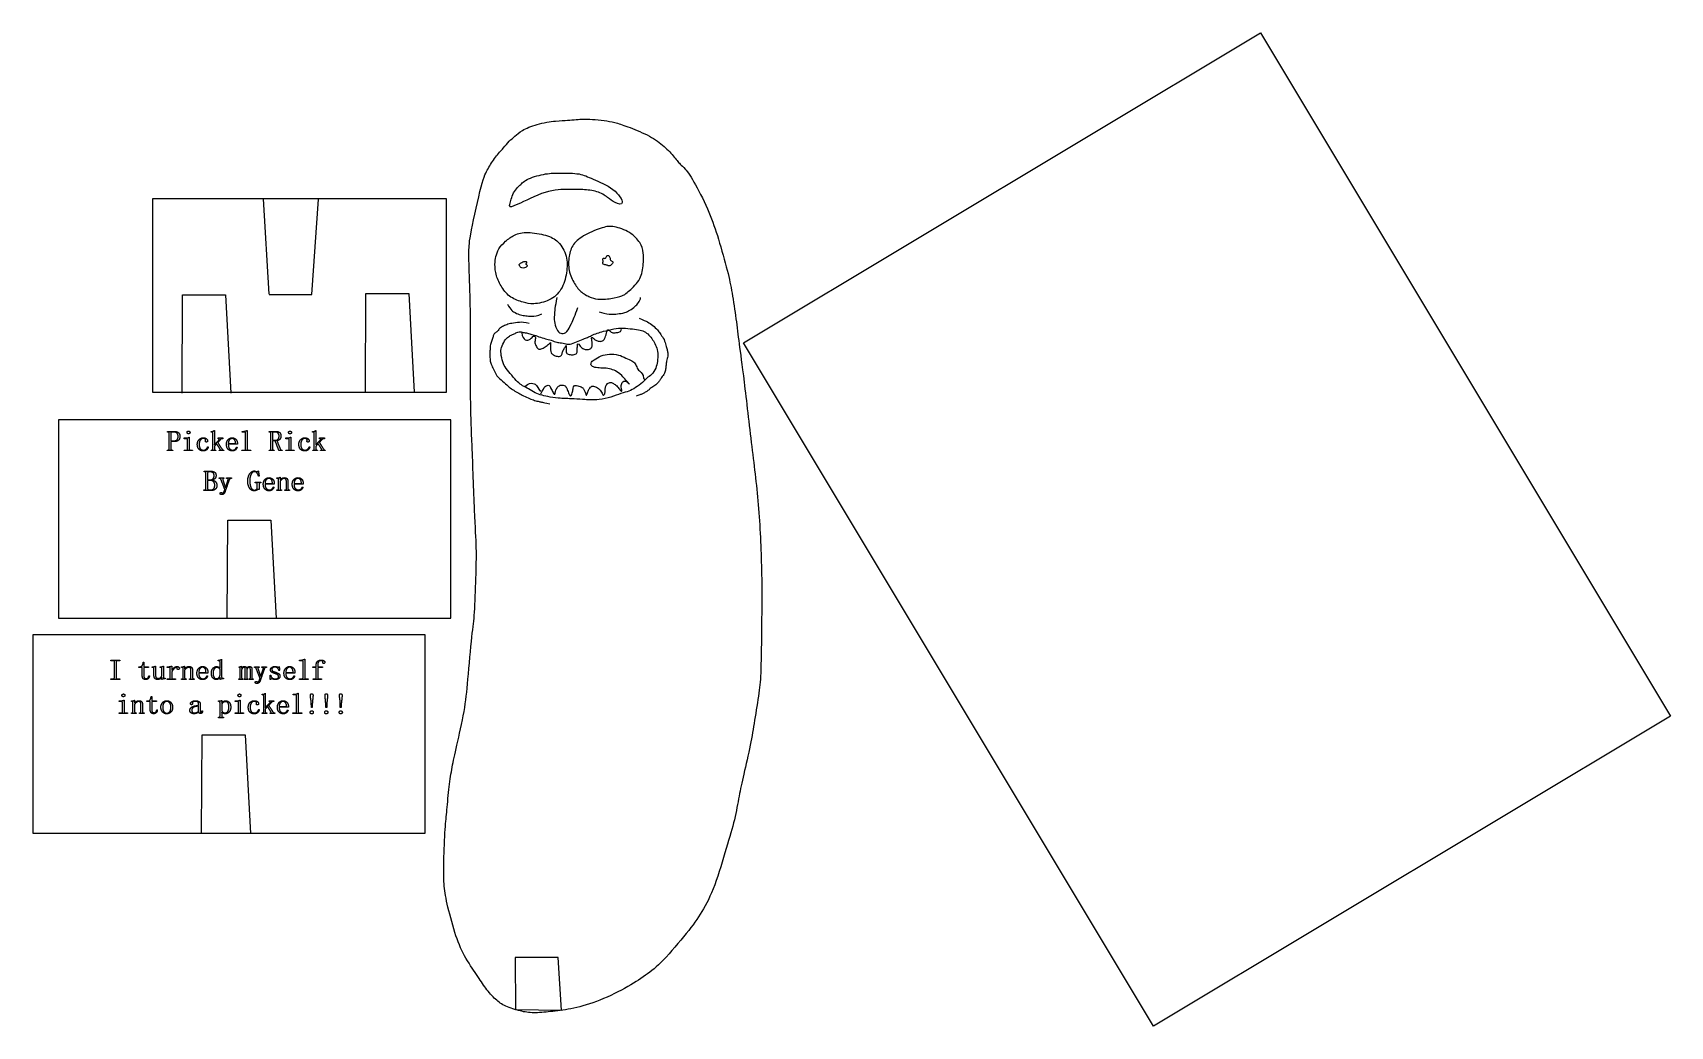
# Model space of a CAD drawing. Header units: millimetres. Extents: x -12 to 156, y 6 to 108.
import ezdxf

# ---------------------------------------------------------------- set-up
doc = ezdxf.new("R2010")
doc.units = ezdxf.units.MM
doc.header["$MEASUREMENT"] = 0
doc.layers.add('预设值', color=18, linetype='Continuous', true_color=0x000000)
picture_1 = doc.add_image_def('image1.jpg', size_in_pixel=(605, 800))

msp = doc.modelspace()

# ---------------------------------------------------------------- linework, layer by layer
at = {"layer": '预设值'}
for points in [[(0.72, 70.99), (30.9, 70.99), (30.9, 90.82), (0.72, 90.82)], [(-8.93, 47.81), (31.32, 47.81), (31.32, 68.15), (-8.93, 68.15)], [(-11.56, 25.77), (28.68, 25.77), (28.68, 46.1), (-11.56, 46.1)], [(37.98, 7.67), (42.68, 7.61), (42.33, 13), (37.93, 12.99)]]:
    msp.add_lwpolyline(points, close=True, dxfattribs=at)
for points in [[(12.68, 81.04), (12.1, 90.82)], [(12.68, 81.02), (17.08, 81.02), (17.75, 90.8)], [(3.75, 70.89), (3.81, 80.99), (8.21, 80.99), (8.77, 70.89)], [(22.56, 71), (22.62, 81.11), (27.02, 81.11), (27.58, 71)], [(8.39, 47.77), (8.46, 57.88), (12.86, 57.88), (13.41, 47.77)], [(5.76, 25.72), (5.82, 35.83), (10.22, 35.83), (10.78, 25.72)]]:
    msp.add_lwpolyline(points, dxfattribs=at)
for points, degree in [([(35.9, 95.1), (35.62, 94.74), (35.11, 93.88), (34.58, 92.89), (33.23, 86.88), (33.17, 85.47), (33.2, 83.83), (33.26, 82.34), (33.36, 78.87), (33.34, 77.37), (33.34, 68.99), (33.49, 66.47), (33.78, 58.03), (33.99, 55), (33.91, 52.11), (33.78, 47.99), (33.53, 46.54), (33.05, 41.11), (32.8, 38.46), (31.87, 34.46), (31.45, 32.5), (31.15, 30.67), (30.92, 27.91), (30.75, 26.56), (30.59, 22.63), (30.59, 20.5), (30.86, 18.76), (31.74, 15.39), (32.65, 13.14), (34.06, 11.14), (34.88, 9.83), (35.93, 8.63), (36.86, 7.98), (38.52, 7.47), (39.76, 7.28), (41.51, 7.43), (43.57, 7.68), (46.16, 8.34), (49.36, 9.87), (51.38, 11.2), (52.94, 12.4), (55.72, 15.7), (57.1, 17.6), (58.41, 20.17), (59.65, 24.44), (60.49, 27.19), (60.89, 29.62), (61.34, 31.59), (62.11, 34.98), (62.47, 37.17), (63, 40.39), (63.15, 42.03), (63.21, 47.17), (63.27, 52.01), (62.98, 59.29), (62.22, 65.14), (61.36, 72.72), (60.87, 76.15), (60.62, 78.42), (60.16, 81.33), (59.8, 83.2), (58.75, 86.91), (57.93, 89.33), (56.35, 92.55), (55.27, 94.12), (54.89, 94.27), (54.22, 95.22), (53.11, 96.36), (51.59, 97.41), (49.32, 98.31), (48.12, 98.71), (47.11, 98.86), (45.76, 99.01), (44.98, 99.01), (44.18, 98.99), (43.34, 98.88), (42.25, 98.88), (40.1, 98.52), (38.52, 97.85), (37.89, 97.24), (37.32, 96.78), (36.77, 96.08), (36.18, 95.47), (35.9, 95.1)], 3), ([(36.95, 86.48), (36.68, 86.24), (36.18, 85.71), (35.94, 84.88), (35.82, 84.21), (35.94, 82.94), (36.53, 81.75), (37.4, 80.64), (38.83, 80.21), (39.7, 79.97), (41.52, 80.36), (42.75, 81.43), (43.27, 83.25), (43.31, 85), (42.39, 86.54), (41.21, 87.14), (39.11, 87.49), (37.8, 87.18), (37.22, 86.73), (36.95, 86.48)], 3), ([(43.93, 86.15), (44.19, 86.52), (45.01, 87.18), (47.03, 87.97), (47.98, 88.09), (49.76, 87.45), (50.87, 86.3), (51.11, 85.39), (51.11, 83.73), (50.67, 82.26), (49.17, 81.04), (49.17, 81), (48.22, 80.64), (46.55, 80.48), (45.8, 80.64), (44.69, 81.2), (44.02, 82.07), (43.35, 83.45), (43.42, 85), (43.66, 85.79), (43.93, 86.15)], 3), ([(38.6, 83.74), (38.67, 83.72), (38.92, 83.74), (39.2, 83.92), (39.15, 84.07), (39.03, 84.1), (39.01, 84.18), (39.1, 84.21), (39.12, 84.32), (39.07, 84.4), (38.87, 84.43), (38.75, 84.38), (38.47, 84.23), (38.32, 84.1), (38.35, 83.99), (38.46, 83.85), (38.52, 83.76), (38.6, 83.74)], 3), ([(46.96, 84.39), (46.95, 84.34), (46.88, 84.2), (47.04, 84.09), (47.24, 84.05), (47.39, 84.03), (47.46, 83.95), (47.59, 83.94), (47.71, 83.99), (47.83, 84.15), (47.99, 84.29), (47.95, 84.37), (47.86, 84.45), (47.75, 84.51), (47.66, 84.6), (47.67, 84.77), (47.62, 84.88), (47.54, 85.03), (47.39, 85.06), (47.27, 84.91), (47.26, 84.76), (47.13, 84.71), (47, 84.78), (46.92, 84.68), (46.92, 84.54), (46.97, 84.45), (46.96, 84.39)], 3), ([(42.2, 80.72), (42.02, 79.73), (41.92, 78.83), (41.95, 78.09), (42.26, 77.22), (42.72, 76.93), (43.26, 77.13), (43.67, 77.98), (44.09, 78.86), (44.36, 79.69)], 3), ([(46.56, 79.23), (47.28, 79.01), (47.79, 79.01), (48.37, 79.01), (49.24, 79.15), (49.66, 79.37), (50.26, 79.8), (50.57, 80.15), (50.79, 80.53), (50.8, 80.72)], 3), ([(37.13, 80.02), (37.47, 79.4), (37.97, 79.12), (38.44, 78.93), (39.06, 78.82), (39.54, 78.79), (40.22, 78.82), (40.68, 79.04)], 3), ([(39.37, 78.04), (38.92, 78.18), (38.36, 78.18), (37.54, 78.06), (37.06, 77.94), (36.59, 77.72), (36.28, 77.51), (36.09, 77.17), (35.73, 77.02), (35.68, 76.71), (35.56, 76.28), (35.36, 75.89), (35.36, 75.43), (35.33, 75.09), (35.33, 74.54), (35.39, 74.08), (35.55, 73.64), (35.84, 73.06), (36.09, 72.57), (36.86, 71.99), (37.32, 71.49), (37.76, 71.2), (38.33, 70.88), (38.75, 70.64), (39.45, 70.33), (39.93, 70.15), (40.41, 70.03), (40.7, 69.99), (41, 69.87), (41.5, 69.82)], 3), ([(36.85, 76.27), (36.72, 76.07), (36.5, 75.55), (36.43, 75.04), (36.65, 74.03), (36.96, 73.45), (37.57, 72.73), (38.21, 72.01), (38.67, 71.64), (39.3, 71.37), (39.99, 70.9), (40.67, 70.68), (41.45, 70.5), (42.71, 70.34), (43.02, 70.36), (43.58, 70.33), (44.96, 70.24), (45.58, 70.21), (46.5, 70.21), (47.81, 70.46), (48.8, 70.9), (49.63, 71.09), (50.23, 71.42), (51.07, 72.03), (51.41, 72.46), (51.94, 72.75), (52.4, 73.46), (52.53, 74.11), (52.62, 75.03), (52.4, 75.71), (52.12, 76.26), (51.77, 76.77), (51.29, 77.18), (50.79, 77.4), (50.01, 77.49), (48.97, 77.59), (48.1, 77.54), (46.89, 77.21), (46.38, 77.08), (45.71, 76.8), (45.39, 76.62), (44.93, 76.46), (44.23, 76.16), (43.48, 75.88), (43.21, 75.95), (42.47, 76.1), (42.13, 76.12), (41.45, 76.41), (40.91, 76.5), (40.17, 76.77), (39.64, 76.92), (39.2, 77.08), (38.74, 77.11), (38.33, 77.25), (37.89, 77.01), (37.6, 76.87), (37.27, 76.74), (36.97, 76.47), (36.85, 76.27)], 3), ([(38.61, 77.09), (38.64, 76.68), (38.95, 76.24), (39.5, 76.39), (39.83, 76.86), (40.07, 76.65), (39.91, 76.13), (40.04, 75.82), (40.29, 75.36), (40.6, 75.41), (40.99, 75.6), (41.48, 76.01), (41.59, 76.18), (41.54, 75.83), (41.57, 75.3), (41.57, 75.02), (41.87, 74.82), (42.2, 74.64), (42.68, 74.69), (42.73, 74.92), (42.86, 75.32), (43.06, 75.63), (43.18, 75.91), (43.16, 75.45), (43.16, 74.99), (43.43, 74.87), (43.91, 74.79), (44.3, 74.96), (44.28, 75.26), (44.33, 75.82), (44.34, 76.1), (44.68, 75.58), (45.05, 75.39), (45.36, 75.36), (45.73, 75.45), (45.85, 75.74), (45.83, 75.95), (45.81, 76.3), (45.73, 76.74), (45.97, 76.5), (46.18, 76.31), (46.56, 76.2), (46.89, 76.22), (47.14, 76.47), (47.21, 76.73), (47.3, 77.06), (47.34, 77.33), (47.53, 77.46), (47.67, 77.2), (48.07, 77.04), (48.34, 77.14), (48.77, 77.15), (48.86, 77.42), (48.82, 77.57)], 3), ([(50.65, 78.59), (51.09, 78.4), (51.55, 78.23), (52.03, 77.85), (52.59, 77.37), (52.75, 77.03), (53.16, 76.57), (53.38, 75.91), (53.5, 75.47), (53.58, 75.14), (53.63, 74.72), (53.45, 74.17), (53.41, 73.79), (53.36, 73.35), (53.29, 72.98), (52.92, 72.43), (52.77, 72.24), (52.61, 71.98), (52.27, 71.67), (51.83, 71.43), (51.62, 71.19), (51.36, 71.04), (51.06, 70.84), (50.8, 70.76), (50.61, 70.66), (50.33, 70.6)], 3), ([(40.57, 70.83), (40.78, 71.25), (40.99, 71.67), (41.46, 71.76), (41.58, 71.42), (41.84, 70.91), (42, 70.66), (42.09, 71.23), (42.28, 71.57), (42.64, 71.78), (43.1, 71.69), (43.27, 71.31), (43.43, 70.81), (43.65, 70.49), (43.86, 71.08), (43.86, 71.42), (43.92, 71.71), (44.32, 71.69), (44.89, 71.5), (44.95, 71.29), (45.12, 71), (45.2, 70.77), (45.24, 70.58), (45.41, 71.06), (45.5, 71.34), (45.79, 71.67), (46.17, 71.59), (46.57, 71.34), (46.89, 70.87), (46.97, 70.58), (47.18, 70.91), (47.18, 71.29), (47.18, 71.63), (47.48, 71.99), (47.81, 72.01), (48.09, 71.84), (48.44, 71.59), (48.72, 71.19), (48.95, 70.96), (48.74, 71.74), (48.97, 72.09), (49.18, 72.18), (49.52, 72.01), (49.83, 71.59), (48.78, 72.85), (48.25, 73.19), (47.62, 73.44), (46.89, 73.48), (46.23, 73.48), (45.69, 73.69), (45.69, 74.03), (45.96, 74.3), (46.76, 74.77), (47.58, 74.93), (48.55, 74.87), (49.31, 74.47), (49.96, 74.2), (50.28, 73.97), (50.42, 73.44), (50.76, 73.1), (51.05, 72.87), (51.1, 72.45)], 3), ([(51.1, 72.45), (51.23, 72.23), (51.26, 72.26)], 2), ([(38.93, 71.59), (39.31, 71.92), (39.81, 71.95), (40.15, 71.69), (40.24, 71.44), (40.53, 71.06)], 3), ([(2.25, 66.91), (2.25, 66.95), (2.25, 66.98)], 2), ([(2.25, 66.98), (2.6, 66.98), (2.94, 66.98)], 2), ([(2.32, 66.91), (2.29, 66.91), (2.25, 66.91)], 2), ([(2.4, 66.89), (2.38, 66.91), (2.32, 66.91)], 2), ([(2.43, 66.82), (2.43, 66.87), (2.4, 66.89)], 2), ([(2.43, 65.16), (2.43, 65.99), (2.43, 66.82)], 2), ([(2.64, 66.89), (2.61, 66.87), (2.61, 66.82)], 2), ([(2.61, 66.82), (2.61, 66.41), (2.61, 66)], 2), ([(2.61, 66), (2.76, 66), (2.9, 66)], 2), ([(2.61, 65.93), (2.61, 65.54), (2.61, 65.16)], 2), ([(2.97, 65.93), (2.79, 65.93), (2.61, 65.93)], 2), ([(2.72, 66.91), (2.67, 66.91), (2.64, 66.89)], 2), ([(2.88, 66.91), (2.8, 66.91), (2.72, 66.91)], 2), ([(3.24, 66.8), (3.13, 66.91), (2.88, 66.91)], 2), ([(2.9, 66), (3.08, 66), (3.21, 66.1)], 2), ([(2.94, 66.98), (3.23, 66.98), (3.39, 66.84)], 2), ([(3.38, 66.06), (3.21, 65.93), (2.97, 65.93)], 2), ([(3.21, 66.1), (3.35, 66.2), (3.35, 66.46)], 2), ([(3.35, 66.46), (3.35, 66.69), (3.24, 66.8)], 2), ([(3.54, 66.47), (3.54, 66.2), (3.38, 66.06)], 2), ([(3.39, 66.84), (3.54, 66.69), (3.54, 66.47)], 2), ([(3.97, 66.23), (3.97, 66.26), (3.97, 66.3)], 2), ([(3.97, 66.3), (4.03, 66.3), (4.09, 66.3)], 2), ([(4.22, 66.22), (4.1, 66.22), (3.97, 66.23)], 2), ([(4.09, 66.3), (4.2, 66.3), (4.29, 66.31)], 2), ([(4.3, 66.19), (4.28, 66.22), (4.22, 66.22)], 2), ([(4.27, 66.87), (4.27, 66.93), (4.31, 66.97)], 2), ([(4.31, 66.76), (4.27, 66.81), (4.27, 66.87)], 2), ([(4.29, 66.31), (4.38, 66.33), (4.46, 66.38)], 2), ([(4.32, 66.12), (4.32, 66.16), (4.3, 66.19)], 2), ([(4.31, 66.97), (4.36, 67.01), (4.42, 67.01)], 2), ([(4.42, 66.72), (4.36, 66.72), (4.31, 66.76)], 2), ([(4.32, 65.16), (4.32, 65.64), (4.32, 66.12)], 2), ([(4.42, 67.01), (4.47, 67.01), (4.52, 66.97)], 2), ([(4.52, 66.76), (4.47, 66.72), (4.42, 66.72)], 2), ([(4.46, 66.38), (4.47, 66.38), (4.49, 66.38)], 2), ([(4.49, 66.38), (4.49, 65.77), (4.49, 65.16)], 2), ([(4.52, 66.97), (4.57, 66.93), (4.57, 66.87)], 2), ([(4.57, 66.87), (4.57, 66.81), (4.52, 66.76)], 2), ([(5.32, 65.65), (5.32, 65.94), (5.5, 66.13)], 2), ([(5.49, 65.15), (5.32, 65.32), (5.32, 65.65)], 2), ([(5.5, 66.13), (5.67, 66.32), (5.95, 66.32)], 2), ([(5.63, 66.08), (5.51, 65.91), (5.51, 65.63)], 2), ([(5.51, 65.63), (5.51, 65.38), (5.61, 65.22)], 2), ([(5.93, 66.25), (5.75, 66.25), (5.63, 66.08)], 2), ([(6.13, 66.19), (6.07, 66.25), (5.93, 66.25)], 2), ([(5.95, 66.32), (6.15, 66.32), (6.26, 66.22)], 2), ([(6.17, 66.08), (6.18, 66.12), (6.13, 66.19)], 2), ([(6.15, 65.98), (6.15, 66.02), (6.16, 66.03)], 2), ([(6.18, 65.91), (6.15, 65.94), (6.15, 65.98)], 2), ([(6.16, 66.03), (6.16, 66.04), (6.17, 66.08)], 2), ([(6.25, 65.88), (6.21, 65.88), (6.18, 65.91)], 2), ([(6.34, 65.91), (6.31, 65.88), (6.25, 65.88)], 2), ([(6.26, 66.22), (6.37, 66.11), (6.37, 66.01)], 2), ([(6.37, 66.01), (6.37, 65.94), (6.34, 65.91)], 2), ([(6.73, 66.91), (6.73, 66.95), (6.73, 66.98)], 2), ([(6.73, 66.98), (6.78, 66.98), (6.84, 66.98)], 2), ([(6.8, 66.91), (6.77, 66.91), (6.73, 66.91)], 2), ([(6.88, 66.89), (6.86, 66.91), (6.8, 66.91)], 2), ([(6.84, 66.98), (6.9, 66.98), (6.96, 67.01)], 2), ([(6.9, 66.82), (6.9, 66.87), (6.88, 66.89)], 2), ([(6.9, 65.16), (6.9, 65.99), (6.9, 66.82)], 2), ([(6.96, 67.01), (7.01, 67.03), (7.04, 67.08)], 2), ([(7.04, 67.08), (7.06, 67.08), (7.07, 67.08)], 2), ([(7.07, 67.08), (7.07, 66.34), (7.07, 65.6)], 2), ([(7.07, 65.6), (7.31, 65.86), (7.56, 66.12)], 2), ([(7.3, 65.71), (7.18, 65.59), (7.07, 65.47)], 2), ([(7.66, 65.15), (7.48, 65.43), (7.3, 65.71)], 2), ([(7.7, 66.15), (7.56, 65.99), (7.42, 65.83)], 2), ([(7.42, 65.83), (7.64, 65.49), (7.86, 65.15)], 2), ([(7.45, 66.23), (7.45, 66.26), (7.45, 66.3)], 2), ([(7.45, 66.3), (7.7, 66.3), (7.94, 66.3)], 2), ([(7.52, 66.23), (7.49, 66.23), (7.45, 66.23)], 2), ([(7.57, 66.2), (7.57, 66.23), (7.52, 66.23)], 2), ([(7.56, 66.12), (7.58, 66.17), (7.57, 66.2)], 2), ([(7.79, 66.21), (7.74, 66.19), (7.7, 66.15)], 2), ([(7.88, 66.23), (7.85, 66.23), (7.79, 66.21)], 2), ([(7.94, 66.23), (7.91, 66.23), (7.88, 66.23)], 2), ([(7.94, 66.3), (7.94, 66.26), (7.94, 66.23)], 2), ([(8.31, 65.65), (8.31, 65.94), (8.48, 66.13)], 2), ([(8.48, 65.15), (8.31, 65.32), (8.31, 65.65)], 2), ([(8.48, 66.13), (8.65, 66.32), (8.89, 66.32)], 2), ([(8.61, 66.1), (8.5, 65.96), (8.5, 65.72)], 2), ([(8.5, 65.72), (8.87, 65.72), (9.24, 65.72)], 2), ([(8.5, 65.65), (8.5, 65.33), (8.62, 65.2)], 2), ([(9.44, 65.65), (8.97, 65.65), (8.5, 65.65)], 2), ([(8.89, 66.24), (8.72, 66.24), (8.61, 66.1)], 2), ([(8.89, 66.32), (9.11, 66.32), (9.28, 66.17)], 2), ([(9.15, 66.11), (9.06, 66.24), (8.89, 66.24)], 2), ([(9.24, 65.72), (9.25, 65.97), (9.15, 66.11)], 2), ([(9.28, 66.17), (9.44, 66.02), (9.44, 65.65)], 2), ([(9.92, 66.91), (9.92, 66.95), (9.92, 66.98)], 2), ([(9.92, 66.98), (9.98, 66.98), (10.04, 66.98)], 2), ([(10.17, 66.91), (10.04, 66.91), (9.92, 66.91)], 2), ([(10.04, 66.98), (10.15, 66.98), (10.24, 67.01)], 2), ([(10.25, 66.89), (10.23, 66.91), (10.17, 66.91)], 2), ([(10.24, 67.01), (10.34, 67.03), (10.42, 67.08)], 2), ([(10.28, 66.82), (10.28, 66.87), (10.25, 66.89)], 2), ([(10.28, 65.16), (10.28, 65.99), (10.28, 66.82)], 2), ([(10.42, 67.08), (10.43, 67.08), (10.44, 67.08)], 2), ([(10.44, 67.08), (10.44, 66.12), (10.44, 65.16)], 2), ([(12.68, 66.91), (12.68, 66.95), (12.68, 66.98)], 2), ([(12.68, 66.98), (13.02, 66.98), (13.35, 66.98)], 2), ([(12.75, 66.91), (12.72, 66.91), (12.68, 66.91)], 2), ([(12.84, 66.89), (12.81, 66.91), (12.75, 66.91)], 2), ([(12.86, 66.82), (12.86, 66.87), (12.84, 66.89)], 2), ([(12.86, 65.16), (12.86, 65.99), (12.86, 66.82)], 2), ([(13.07, 66.89), (13.04, 66.87), (13.04, 66.82)], 2), ([(13.04, 66.82), (13.04, 66.44), (13.04, 66.06)], 2), ([(13.04, 66.06), (13.17, 66.06), (13.3, 66.06)], 2), ([(13.31, 66), (13.18, 66), (13.04, 66)], 2), ([(13.04, 66), (13.04, 65.58), (13.04, 65.16)], 2), ([(13.15, 66.91), (13.1, 66.91), (13.07, 66.89)], 2), ([(13.28, 66.91), (13.21, 66.91), (13.15, 66.91)], 2), ([(13.6, 66.8), (13.5, 66.91), (13.28, 66.91)], 2), ([(13.3, 66.06), (13.47, 66.06), (13.59, 66.17)], 2), ([(13.7, 65), (13.5, 65.5), (13.31, 66)], 2), ([(13.35, 66.98), (13.61, 66.98), (13.76, 66.87)], 2), ([(13.78, 66.16), (13.65, 66.03), (13.49, 66.01)], 2), ([(13.49, 66.01), (13.66, 65.58), (13.84, 65.15)], 2), ([(13.59, 66.17), (13.71, 66.27), (13.71, 66.5)], 2), ([(13.71, 66.5), (13.71, 66.69), (13.6, 66.8)], 2), ([(13.76, 66.87), (13.9, 66.75), (13.9, 66.52)], 2), ([(13.9, 66.52), (13.9, 66.29), (13.78, 66.16)], 2), ([(14.39, 66.23), (14.39, 66.26), (14.39, 66.3)], 2), ([(14.39, 66.3), (14.45, 66.3), (14.51, 66.3)], 2), ([(14.64, 66.22), (14.52, 66.22), (14.39, 66.23)], 2), ([(14.51, 66.3), (14.61, 66.3), (14.71, 66.31)], 2), ([(14.72, 66.19), (14.7, 66.22), (14.64, 66.22)], 2), ([(14.68, 66.87), (14.68, 66.93), (14.73, 66.97)], 2), ([(14.73, 66.76), (14.68, 66.81), (14.68, 66.87)], 2), ([(14.71, 66.31), (14.8, 66.33), (14.88, 66.38)], 2), ([(14.74, 66.12), (14.74, 66.16), (14.72, 66.19)], 2), ([(14.73, 66.97), (14.78, 67.01), (14.84, 67.01)], 2), ([(14.84, 66.72), (14.78, 66.72), (14.73, 66.76)], 2), ([(14.74, 65.16), (14.74, 65.64), (14.74, 66.12)], 2), ([(14.84, 67.01), (14.89, 67.01), (14.94, 66.97)], 2), ([(14.94, 66.76), (14.89, 66.72), (14.84, 66.72)], 2), ([(14.88, 66.38), (14.89, 66.38), (14.9, 66.38)], 2), ([(14.9, 66.38), (14.9, 65.77), (14.9, 65.16)], 2), ([(14.94, 66.97), (14.99, 66.93), (14.99, 66.87)], 2), ([(14.99, 66.87), (14.99, 66.81), (14.94, 66.76)], 2), ([(15.74, 65.65), (15.74, 65.94), (15.92, 66.13)], 2), ([(15.9, 65.15), (15.74, 65.32), (15.74, 65.65)], 2), ([(15.92, 66.13), (16.09, 66.32), (16.37, 66.32)], 2), ([(16.05, 66.08), (15.93, 65.91), (15.93, 65.63)], 2), ([(15.93, 65.63), (15.93, 65.38), (16.03, 65.22)], 2), ([(16.35, 66.25), (16.17, 66.25), (16.05, 66.08)], 2), ([(16.54, 66.19), (16.49, 66.25), (16.35, 66.25)], 2), ([(16.37, 66.32), (16.57, 66.32), (16.68, 66.22)], 2), ([(16.59, 66.08), (16.6, 66.12), (16.54, 66.19)], 2), ([(16.57, 65.98), (16.57, 66.02), (16.58, 66.03)], 2), ([(16.6, 65.91), (16.57, 65.94), (16.57, 65.98)], 2), ([(16.58, 66.03), (16.58, 66.04), (16.59, 66.08)], 2), ([(16.67, 65.88), (16.63, 65.88), (16.6, 65.91)], 2), ([(16.76, 65.91), (16.73, 65.88), (16.67, 65.88)], 2), ([(16.68, 66.22), (16.79, 66.11), (16.79, 66.01)], 2), ([(16.79, 66.01), (16.79, 65.94), (16.76, 65.91)], 2), ([(17.15, 66.91), (17.15, 66.95), (17.15, 66.98)], 2), ([(17.15, 66.98), (17.2, 66.98), (17.25, 66.98)], 2), ([(17.22, 66.91), (17.18, 66.91), (17.15, 66.91)], 2), ([(17.3, 66.89), (17.28, 66.91), (17.22, 66.91)], 2), ([(17.25, 66.98), (17.32, 66.98), (17.38, 67.01)], 2), ([(17.32, 66.82), (17.32, 66.87), (17.3, 66.89)], 2), ([(17.32, 65.16), (17.32, 65.99), (17.32, 66.82)], 2), ([(17.38, 67.01), (17.43, 67.03), (17.46, 67.08)], 2), ([(17.46, 67.08), (17.47, 67.08), (17.49, 67.08)], 2), ([(17.49, 67.08), (17.49, 66.34), (17.49, 65.6)], 2), ([(17.49, 65.6), (17.73, 65.86), (17.97, 66.12)], 2), ([(17.72, 65.71), (17.6, 65.59), (17.49, 65.47)], 2), ([(18.08, 65.15), (17.9, 65.43), (17.72, 65.71)], 2), ([(18.11, 66.15), (17.97, 65.99), (17.84, 65.83)], 2), ([(17.84, 65.83), (18.06, 65.49), (18.28, 65.15)], 2), ([(17.87, 66.23), (17.87, 66.26), (17.87, 66.3)], 2), ([(17.87, 66.3), (18.11, 66.3), (18.36, 66.3)], 2), ([(17.94, 66.23), (17.9, 66.23), (17.87, 66.23)], 2), ([(17.99, 66.2), (17.99, 66.23), (17.94, 66.23)], 2), ([(17.97, 66.12), (18, 66.17), (17.99, 66.2)], 2), ([(18.21, 66.21), (18.16, 66.19), (18.11, 66.15)], 2), ([(18.3, 66.23), (18.27, 66.23), (18.21, 66.21)], 2), ([(18.36, 66.23), (18.33, 66.23), (18.3, 66.23)], 2), ([(18.36, 66.3), (18.36, 66.26), (18.36, 66.23)], 2), ([(2.24, 65), (2.24, 65.03), (2.24, 65.06)], 2), ([(2.24, 65.06), (2.28, 65.06), (2.32, 65.06)], 2), ([(2.8, 65), (2.52, 65), (2.24, 65)], 2), ([(2.32, 65.06), (2.38, 65.06), (2.4, 65.09)], 2), ([(2.4, 65.09), (2.43, 65.11), (2.43, 65.16)], 2), ([(2.61, 65.16), (2.61, 65.11), (2.64, 65.09)], 2), ([(2.64, 65.09), (2.67, 65.06), (2.72, 65.06)], 2), ([(2.72, 65.06), (2.76, 65.06), (2.8, 65.06)], 2), ([(2.8, 65.06), (2.8, 65.03), (2.8, 65)], 2), ([(3.97, 65), (3.97, 65.03), (3.97, 65.06)], 2), ([(3.97, 65.06), (4.1, 65.06), (4.22, 65.06)], 2), ([(4.84, 65), (4.4, 65), (3.97, 65)], 2), ([(4.22, 65.06), (4.28, 65.06), (4.3, 65.09)], 2), ([(4.3, 65.09), (4.32, 65.11), (4.32, 65.16)], 2), ([(4.49, 65.16), (4.49, 65.11), (4.52, 65.09)], 2), ([(4.52, 65.09), (4.54, 65.06), (4.59, 65.06)], 2), ([(4.59, 65.06), (4.71, 65.06), (4.84, 65.06)], 2), ([(4.84, 65.06), (4.84, 65.03), (4.84, 65)], 2), ([(5.93, 64.97), (5.65, 64.97), (5.49, 65.15)], 2), ([(5.61, 65.22), (5.72, 65.06), (5.96, 65.06)], 2), ([(6.28, 65.09), (6.15, 64.97), (5.93, 64.97)], 2), ([(5.96, 65.06), (6.13, 65.06), (6.24, 65.17)], 2), ([(6.24, 65.17), (6.35, 65.27), (6.39, 65.41)], 2), ([(6.45, 65.39), (6.4, 65.22), (6.28, 65.09)], 2), ([(6.39, 65.41), (6.42, 65.4), (6.45, 65.39)], 2), ([(6.74, 65), (6.74, 65.03), (6.74, 65.06)], 2), ([(6.74, 65.06), (6.77, 65.06), (6.8, 65.06)], 2), ([(7.23, 65), (6.99, 65), (6.74, 65)], 2), ([(6.8, 65.06), (6.86, 65.06), (6.88, 65.09)], 2), ([(6.88, 65.09), (6.9, 65.11), (6.9, 65.16)], 2), ([(7.07, 65.47), (7.07, 65.31), (7.07, 65.16)], 2), ([(7.07, 65.16), (7.07, 65.11), (7.1, 65.09)], 2), ([(7.1, 65.09), (7.13, 65.06), (7.17, 65.06)], 2), ([(7.17, 65.06), (7.2, 65.06), (7.23, 65.06)], 2), ([(7.23, 65.06), (7.23, 65.03), (7.23, 65)], 2), ([(7.56, 65), (7.56, 65.03), (7.56, 65.06)], 2), ([(7.56, 65.06), (7.57, 65.06), (7.59, 65.06)], 2), ([(8.03, 65), (7.79, 65), (7.56, 65)], 2), ([(7.59, 65.06), (7.65, 65.06), (7.67, 65.08)], 2), ([(7.67, 65.08), (7.7, 65.1), (7.66, 65.15)], 2), ([(7.86, 65.15), (7.89, 65.1), (7.92, 65.08)], 2), ([(7.92, 65.08), (7.95, 65.06), (7.99, 65.06)], 2), ([(7.99, 65.06), (8.01, 65.06), (8.03, 65.06)], 2), ([(8.03, 65.06), (8.03, 65.03), (8.03, 65)], 2), ([(8.92, 64.97), (8.65, 64.97), (8.48, 65.15)], 2), ([(8.62, 65.2), (8.74, 65.06), (8.94, 65.06)], 2), ([(9.25, 65.09), (9.13, 64.97), (8.92, 64.97)], 2), ([(8.94, 65.06), (9.09, 65.06), (9.2, 65.15)], 2), ([(9.2, 65.15), (9.3, 65.24), (9.35, 65.37)], 2), ([(9.4, 65.34), (9.37, 65.22), (9.25, 65.09)], 2), ([(9.35, 65.37), (9.38, 65.36), (9.4, 65.34)], 2), ([(9.9, 65), (9.9, 65.03), (9.9, 65.06)], 2), ([(9.9, 65.06), (10.04, 65.06), (10.17, 65.06)], 2), ([(10.81, 65), (10.36, 65), (9.9, 65)], 2), ([(10.17, 65.06), (10.23, 65.06), (10.25, 65.09)], 2), ([(10.25, 65.09), (10.28, 65.11), (10.28, 65.16)], 2), ([(10.44, 65.16), (10.44, 65.11), (10.47, 65.09)], 2), ([(10.47, 65.09), (10.5, 65.06), (10.54, 65.06)], 2), ([(10.54, 65.06), (10.68, 65.06), (10.81, 65.06)], 2), ([(10.81, 65.06), (10.81, 65.03), (10.81, 65)], 2), ([(12.68, 65), (12.68, 65.03), (12.68, 65.06)], 2), ([(12.68, 65.06), (12.72, 65.06), (12.75, 65.06)], 2), ([(13.22, 65), (12.95, 65), (12.68, 65)], 2), ([(12.75, 65.06), (12.81, 65.06), (12.84, 65.09)], 2), ([(12.84, 65.09), (12.86, 65.11), (12.86, 65.16)], 2), ([(13.04, 65.16), (13.04, 65.11), (13.07, 65.09)], 2), ([(13.07, 65.09), (13.1, 65.06), (13.15, 65.06)], 2), ([(13.15, 65.06), (13.18, 65.06), (13.22, 65.06)], 2), ([(13.22, 65.06), (13.22, 65.03), (13.22, 65)], 2), ([(14.02, 65), (13.86, 65), (13.7, 65)], 2), ([(13.84, 65.15), (13.86, 65.1), (13.89, 65.08)], 2), ([(13.89, 65.08), (13.92, 65.06), (13.95, 65.06)], 2), ([(13.95, 65.06), (13.99, 65.06), (14.02, 65.06)], 2), ([(14.02, 65.06), (14.02, 65.03), (14.02, 65)], 2), ([(14.39, 65), (14.39, 65.03), (14.39, 65.06)], 2), ([(14.39, 65.06), (14.52, 65.06), (14.64, 65.06)], 2), ([(15.25, 65), (14.82, 65), (14.39, 65)], 2), ([(14.64, 65.06), (14.7, 65.06), (14.72, 65.09)], 2), ([(14.72, 65.09), (14.74, 65.11), (14.74, 65.16)], 2), ([(14.9, 65.16), (14.9, 65.11), (14.93, 65.09)], 2), ([(14.93, 65.09), (14.96, 65.06), (15.01, 65.06)], 2), ([(15.01, 65.06), (15.13, 65.06), (15.25, 65.06)], 2), ([(15.25, 65.06), (15.25, 65.03), (15.25, 65)], 2), ([(16.35, 64.97), (16.07, 64.97), (15.9, 65.15)], 2), ([(16.03, 65.22), (16.14, 65.06), (16.38, 65.06)], 2), ([(16.7, 65.09), (16.57, 64.97), (16.35, 64.97)], 2), ([(16.38, 65.06), (16.54, 65.06), (16.65, 65.17)], 2), ([(16.65, 65.17), (16.77, 65.27), (16.81, 65.41)], 2), ([(16.87, 65.39), (16.82, 65.22), (16.7, 65.09)], 2), ([(16.81, 65.41), (16.84, 65.4), (16.87, 65.39)], 2), ([(17.16, 65), (17.16, 65.03), (17.16, 65.06)], 2), ([(17.16, 65.06), (17.19, 65.06), (17.22, 65.06)], 2), ([(17.65, 65), (17.4, 65), (17.16, 65)], 2), ([(17.22, 65.06), (17.28, 65.06), (17.3, 65.09)], 2), ([(17.3, 65.09), (17.32, 65.11), (17.32, 65.16)], 2), ([(17.49, 65.47), (17.49, 65.31), (17.49, 65.16)], 2), ([(17.49, 65.16), (17.49, 65.11), (17.52, 65.09)], 2), ([(17.52, 65.09), (17.54, 65.06), (17.59, 65.06)], 2), ([(17.59, 65.06), (17.62, 65.06), (17.65, 65.06)], 2), ([(17.65, 65.06), (17.65, 65.03), (17.65, 65)], 2), ([(17.97, 65), (17.97, 65.03), (17.97, 65.06)], 2), ([(17.97, 65.06), (17.99, 65.06), (18.01, 65.06)], 2), ([(18.45, 65), (18.21, 65), (17.97, 65)], 2), ([(18.01, 65.06), (18.07, 65.06), (18.09, 65.08)], 2), ([(18.09, 65.08), (18.11, 65.1), (18.08, 65.15)], 2), ([(18.28, 65.15), (18.31, 65.1), (18.34, 65.08)], 2), ([(18.34, 65.08), (18.37, 65.06), (18.4, 65.06)], 2), ([(18.4, 65.06), (18.43, 65.06), (18.45, 65.06)], 2), ([(18.45, 65.06), (18.45, 65.03), (18.45, 65)], 2), ([(6.02, 62.82), (6.02, 62.86), (6.02, 62.89)], 2), ([(6.02, 62.89), (6.36, 62.89), (6.69, 62.89)], 2), ([(6.09, 62.82), (6.05, 62.82), (6.02, 62.82)], 2), ([(6.17, 62.8), (6.15, 62.82), (6.09, 62.82)], 2), ([(6.19, 62.73), (6.19, 62.78), (6.17, 62.8)], 2), ([(6.19, 61.07), (6.19, 61.9), (6.19, 62.73)], 2), ([(6.41, 62.8), (6.38, 62.78), (6.38, 62.73)], 2), ([(6.38, 62.73), (6.38, 62.37), (6.38, 62.01)], 2), ([(6.48, 62.82), (6.44, 62.82), (6.41, 62.8)], 2), ([(6.62, 62.82), (6.55, 62.82), (6.48, 62.82)], 2), ([(6.93, 62.74), (6.81, 62.82), (6.62, 62.82)], 2), ([(6.69, 62.89), (6.97, 62.89), (7.11, 62.78)], 2), ([(7.17, 62.17), (7.1, 62.07), (6.88, 61.99)], 2), ([(7.04, 62.44), (7.04, 62.65), (6.93, 62.74)], 2), ([(6.93, 62.12), (7.04, 62.22), (7.04, 62.44)], 2), ([(7.11, 62.78), (7.24, 62.67), (7.24, 62.44)], 2), ([(7.24, 62.44), (7.24, 62.28), (7.17, 62.17)], 2), ([(7.56, 62.14), (7.56, 62.17), (7.56, 62.21)], 2), ([(7.56, 62.21), (7.81, 62.21), (8.05, 62.21)], 2), ([(8.05, 62.21), (8.05, 62.17), (8.05, 62.14)], 2), ([(8.33, 62.14), (8.33, 62.17), (8.33, 62.21)], 2), ([(8.33, 62.21), (8.58, 62.21), (8.82, 62.21)], 2), ([(8.82, 62.21), (8.82, 62.17), (8.82, 62.14)], 2), ([(10.49, 61.87), (10.49, 62.3), (10.69, 62.61)], 2), ([(10.69, 62.61), (10.88, 62.92), (11.17, 62.92)], 2), ([(10.85, 62.6), (10.7, 62.36), (10.7, 61.87)], 2), ([(11.17, 62.84), (10.99, 62.84), (10.85, 62.6)], 2), ([(11.17, 62.92), (11.24, 62.92), (11.33, 62.88)], 2), ([(11.43, 62.73), (11.32, 62.84), (11.17, 62.84)], 2), ([(11.33, 62.88), (11.43, 62.85), (11.45, 62.85)], 2), ([(11.6, 62.37), (11.53, 62.62), (11.43, 62.73)], 2), ([(11.45, 62.85), (11.48, 62.85), (11.52, 62.87)], 2), ([(11.52, 62.87), (11.55, 62.88), (11.58, 62.92)], 2), ([(11.58, 62.92), (11.62, 62.66), (11.67, 62.39)], 2), ([(11.67, 62.39), (11.63, 62.38), (11.6, 62.37)], 2), ([(12.26, 62.04), (12.43, 62.23), (12.67, 62.23)], 2), ([(12.67, 62.23), (12.89, 62.23), (13.05, 62.08)], 2), ([(13.49, 62.14), (13.49, 62.17), (13.49, 62.21)], 2), ([(13.49, 62.21), (13.54, 62.21), (13.58, 62.21)], 2), ([(13.58, 62.21), (13.63, 62.21), (13.69, 62.22)], 2), ([(13.69, 62.22), (13.74, 62.23), (13.79, 62.27)], 2), ([(13.79, 62.27), (13.8, 62.27), (13.81, 62.27)], 2), ([(13.81, 62.27), (13.81, 62.13), (13.81, 62)], 2), ([(13.81, 62), (13.91, 62.12), (14.02, 62.17)], 2), ([(14.02, 62.17), (14.12, 62.23), (14.24, 62.23)], 2), ([(14.24, 62.23), (14.44, 62.23), (14.53, 62.13)], 2), ([(15.23, 62.04), (15.4, 62.23), (15.65, 62.23)], 2), ([(15.65, 62.23), (15.87, 62.23), (16.03, 62.08)], 2), ([(5.99, 60.91), (5.99, 60.94), (5.99, 60.98)], 2), ([(5.99, 60.98), (6.04, 60.98), (6.09, 60.98)], 2), ([(6.73, 60.91), (6.36, 60.91), (5.99, 60.91)], 2), ([(6.09, 60.98), (6.15, 60.98), (6.17, 61)], 2), ([(6.17, 61), (6.19, 61.02), (6.19, 61.07)], 2), ([(6.38, 62.01), (6.53, 62.01), (6.68, 62.01)], 2), ([(6.65, 61.94), (6.51, 61.94), (6.38, 61.94)], 2), ([(6.38, 61.94), (6.38, 61.5), (6.38, 61.07)], 2), ([(6.38, 61.07), (6.38, 61.02), (6.41, 61)], 2), ([(6.41, 61), (6.44, 60.98), (6.48, 60.98)], 2), ([(6.48, 60.98), (6.59, 60.98), (6.69, 60.98)], 2), ([(6.99, 61.82), (6.88, 61.94), (6.65, 61.94)], 2), ([(6.68, 62.01), (6.81, 62.01), (6.93, 62.12)], 2), ([(6.69, 60.98), (6.89, 60.98), (7, 61.1)], 2), ([(7.17, 61.05), (7.01, 60.91), (6.73, 60.91)], 2), ([(6.88, 61.99), (7.15, 61.91), (7.24, 61.75)], 2), ([(7.11, 61.44), (7.11, 61.7), (6.99, 61.82)], 2), ([(7, 61.1), (7.11, 61.22), (7.11, 61.44)], 2), ([(7.33, 61.42), (7.33, 61.19), (7.17, 61.05)], 2), ([(7.24, 61.75), (7.33, 61.6), (7.33, 61.42)], 2), ([(7.61, 62.14), (7.59, 62.14), (7.56, 62.14)], 2), ([(7.7, 62.11), (7.66, 62.14), (7.61, 62.14)], 2), ([(7.65, 60.6), (7.65, 60.64), (7.68, 60.67)], 2), ([(7.69, 60.52), (7.65, 60.55), (7.65, 60.6)], 2), ([(7.68, 60.67), (7.7, 60.71), (7.76, 60.71)], 2), ([(7.82, 60.49), (7.74, 60.49), (7.69, 60.52)], 2), ([(7.75, 62.03), (7.74, 62.08), (7.7, 62.11)], 2), ([(8.15, 61.01), (7.95, 61.52), (7.75, 62.03)], 2), ([(7.76, 60.71), (7.81, 60.71), (7.86, 60.66)], 2), ([(8.05, 60.59), (7.96, 60.49), (7.82, 60.49)], 2), ([(7.86, 60.66), (7.9, 60.63), (7.93, 60.63)], 2), ([(7.94, 62.11), (7.91, 62.08), (7.93, 62.02)], 2), ([(7.93, 62.02), (8.06, 61.63), (8.2, 61.23)], 2), ([(7.93, 60.63), (7.96, 60.63), (7.98, 60.64)], 2), ([(8.01, 62.14), (7.96, 62.14), (7.94, 62.11)], 2), ([(7.98, 60.64), (8.01, 60.65), (8.02, 60.69)], 2), ([(8.05, 62.14), (8.03, 62.14), (8.01, 62.14)], 2), ([(8.02, 60.69), (8.05, 60.74), (8.09, 60.83)], 2), ([(8.19, 60.86), (8.13, 60.69), (8.05, 60.59)], 2), ([(8.09, 60.83), (8.12, 60.92), (8.15, 61.01)], 2), ([(8.59, 62.01), (8.39, 61.44), (8.19, 60.86)], 2), ([(8.2, 61.23), (8.22, 61.23), (8.23, 61.23)], 2), ([(8.23, 61.23), (8.36, 61.62), (8.48, 62.01)], 2), ([(8.4, 62.14), (8.37, 62.14), (8.33, 62.14)], 2), ([(8.48, 62.1), (8.45, 62.14), (8.4, 62.14)], 2), ([(8.48, 62.01), (8.51, 62.07), (8.48, 62.1)], 2), ([(8.66, 62.1), (8.61, 62.07), (8.59, 62.01)], 2), ([(8.75, 62.14), (8.7, 62.14), (8.66, 62.1)], 2), ([(8.82, 62.14), (8.79, 62.14), (8.75, 62.14)], 2), ([(10.66, 61.19), (10.49, 61.5), (10.49, 61.87)], 2), ([(11.17, 60.88), (10.82, 60.88), (10.66, 61.19)], 2), ([(10.7, 61.87), (10.7, 61.55), (10.81, 61.25)], 2), ([(10.81, 61.25), (10.93, 60.96), (11.18, 60.96)], 2), ([(11.34, 60.91), (11.26, 60.88), (11.17, 60.88)], 2), ([(11.18, 60.96), (11.31, 60.96), (11.38, 61.02)], 2), ([(11.26, 61.71), (11.26, 61.74), (11.26, 61.78)], 2), ([(11.26, 61.78), (11.55, 61.78), (11.84, 61.78)], 2), ([(11.33, 61.71), (11.3, 61.71), (11.26, 61.71)], 2), ([(11.44, 61.67), (11.4, 61.71), (11.33, 61.71)], 2), ([(11.48, 60.99), (11.41, 60.93), (11.34, 60.91)], 2), ([(11.38, 61.02), (11.46, 61.07), (11.47, 61.17)], 2), ([(11.47, 61.57), (11.47, 61.64), (11.44, 61.67)], 2), ([(11.47, 61.17), (11.47, 61.37), (11.47, 61.57)], 2), ([(11.53, 61.02), (11.51, 61.01), (11.48, 60.99)], 2), ([(11.58, 61.02), (11.55, 61.02), (11.53, 61.02)], 2), ([(11.62, 61.02), (11.6, 61.02), (11.58, 61.02)], 2), ([(11.66, 61), (11.63, 61.01), (11.62, 61.02)], 2), ([(11.69, 61.67), (11.66, 61.64), (11.66, 61.58)], 2), ([(11.66, 61.58), (11.66, 61.29), (11.66, 61)], 2), ([(11.79, 61.71), (11.73, 61.71), (11.69, 61.67)], 2), ([(11.84, 61.71), (11.81, 61.71), (11.79, 61.71)], 2), ([(11.84, 61.78), (11.84, 61.74), (11.84, 61.71)], 2), ([(12.09, 61.56), (12.09, 61.85), (12.26, 62.04)], 2), ([(12.26, 61.06), (12.09, 61.23), (12.09, 61.56)], 2), ([(12.69, 60.88), (12.43, 60.88), (12.26, 61.06)], 2), ([(12.38, 62.01), (12.27, 61.87), (12.27, 61.63)], 2), ([(12.27, 61.63), (12.65, 61.63), (13.02, 61.63)], 2), ([(12.27, 61.56), (12.27, 61.24), (12.4, 61.11)], 2), ([(13.22, 61.56), (12.74, 61.56), (12.27, 61.56)], 2), ([(12.67, 62.15), (12.49, 62.15), (12.38, 62.01)], 2), ([(12.4, 61.11), (12.52, 60.98), (12.72, 60.98)], 2), ([(12.93, 62.02), (12.83, 62.15), (12.67, 62.15)], 2), ([(13.02, 61), (12.9, 60.88), (12.69, 60.88)], 2), ([(12.72, 60.98), (12.87, 60.98), (12.97, 61.06)], 2), ([(13.02, 61.63), (13.03, 61.88), (12.93, 62.02)], 2), ([(12.97, 61.06), (13.08, 61.15), (13.12, 61.28)], 2), ([(13.18, 61.25), (13.15, 61.13), (13.02, 61)], 2), ([(13.05, 62.08), (13.22, 61.93), (13.22, 61.56)], 2), ([(13.12, 61.28), (13.15, 61.27), (13.18, 61.25)], 2), ([(13.48, 60.91), (13.48, 60.94), (13.48, 60.98)], 2), ([(13.48, 60.98), (13.51, 60.98), (13.54, 60.98)], 2), ([(13.97, 60.91), (13.73, 60.91), (13.48, 60.91)], 2), ([(13.59, 62.14), (13.54, 62.14), (13.49, 62.14)], 2), ([(13.54, 60.98), (13.6, 60.98), (13.62, 61)], 2), ([(13.63, 62.12), (13.62, 62.14), (13.59, 62.14)], 2), ([(13.62, 61), (13.65, 61.02), (13.65, 61.07)], 2), ([(13.65, 62.07), (13.65, 62.1), (13.63, 62.12)], 2), ([(13.65, 61.07), (13.65, 61.57), (13.65, 62.07)], 2), ([(14.01, 62.07), (13.9, 62), (13.81, 61.87)], 2), ([(13.81, 61.87), (13.81, 61.47), (13.81, 61.07)], 2), ([(13.81, 61.07), (13.81, 61.02), (13.84, 61)], 2), ([(13.84, 61), (13.87, 60.98), (13.91, 60.98)], 2), ([(13.91, 60.98), (13.94, 60.98), (13.97, 60.98)], 2), ([(13.97, 60.98), (13.97, 60.94), (13.97, 60.91)], 2), ([(14.23, 62.14), (14.12, 62.14), (14.01, 62.07)], 2), ([(14.4, 62.06), (14.34, 62.14), (14.23, 62.14)], 2), ([(14.3, 60.91), (14.3, 60.94), (14.3, 60.98)], 2), ([(14.3, 60.98), (14.33, 60.98), (14.36, 60.98)], 2), ([(14.79, 60.91), (14.54, 60.91), (14.3, 60.91)], 2), ([(14.36, 60.98), (14.41, 60.98), (14.44, 61)], 2), ([(14.46, 61.85), (14.46, 61.99), (14.4, 62.06)], 2), ([(14.44, 61), (14.46, 61.02), (14.46, 61.07)], 2), ([(14.46, 61.07), (14.46, 61.46), (14.46, 61.85)], 2), ([(14.53, 62.13), (14.62, 62.02), (14.62, 61.81)], 2), ([(14.62, 61.81), (14.62, 61.44), (14.62, 61.07)], 2), ([(14.62, 61.07), (14.62, 61.02), (14.65, 61)], 2), ([(14.65, 61), (14.68, 60.98), (14.73, 60.98)], 2), ([(14.73, 60.98), (14.76, 60.98), (14.79, 60.98)], 2), ([(14.79, 60.98), (14.79, 60.94), (14.79, 60.91)], 2), ([(15.06, 61.56), (15.06, 61.85), (15.23, 62.04)], 2), ([(15.23, 61.06), (15.06, 61.23), (15.06, 61.56)], 2), ([(15.67, 60.88), (15.4, 60.88), (15.23, 61.06)], 2), ([(15.36, 62.01), (15.25, 61.87), (15.25, 61.63)], 2), ([(15.25, 61.63), (15.62, 61.63), (15.99, 61.63)], 2), ([(15.25, 61.56), (15.25, 61.24), (15.37, 61.11)], 2), ([(16.19, 61.56), (15.72, 61.56), (15.25, 61.56)], 2), ([(15.65, 62.15), (15.47, 62.15), (15.36, 62.01)], 2), ([(15.37, 61.11), (15.49, 60.98), (15.69, 60.98)], 2), ([(15.91, 62.02), (15.81, 62.15), (15.65, 62.15)], 2), ([(16, 61), (15.88, 60.88), (15.67, 60.88)], 2), ([(15.69, 60.98), (15.84, 60.98), (15.95, 61.06)], 2), ([(15.99, 61.63), (16.01, 61.88), (15.91, 62.02)], 2), ([(15.95, 61.06), (16.05, 61.15), (16.1, 61.28)], 2), ([(16.16, 61.25), (16.12, 61.13), (16, 61)], 2), ([(16.03, 62.08), (16.19, 61.93), (16.19, 61.56)], 2), ([(16.1, 61.28), (16.13, 61.27), (16.16, 61.25)], 2), ([(-3.56, 43.45), (-3.56, 43.48), (-3.56, 43.52)], 2), ([(-3.56, 43.52), (-3.09, 43.52), (-2.63, 43.52)], 2), ([(-3.29, 43.45), (-3.42, 43.45), (-3.56, 43.45)], 2), ([(-3.21, 43.43), (-3.23, 43.45), (-3.29, 43.45)], 2), ([(-3.19, 43.36), (-3.19, 43.4), (-3.21, 43.43)], 2), ([(-3.19, 41.69), (-3.19, 42.53), (-3.19, 43.36)], 2), ([(-2.97, 43.43), (-3, 43.4), (-3, 43.36)], 2), ([(-3, 43.36), (-3, 42.53), (-3, 41.69)], 2), ([(-2.89, 43.45), (-2.94, 43.45), (-2.97, 43.43)], 2), ([(-2.63, 43.45), (-2.76, 43.45), (-2.89, 43.45)], 2), ([(-2.63, 43.52), (-2.63, 43.48), (-2.63, 43.45)], 2), ([(-0.67, 42.76), (-0.67, 42.8), (-0.67, 42.83)], 2), ([(-0.67, 42.83), (-0.63, 42.83), (-0.58, 42.83)], 2), ([(-0.33, 42.76), (-0.5, 42.76), (-0.67, 42.76)], 2), ([(-0.58, 42.83), (-0.44, 42.83), (-0.35, 42.92)], 2), ([(-0.35, 42.92), (-0.27, 43.01), (-0.24, 43.19)], 2), ([(-0.33, 41.95), (-0.33, 42.36), (-0.33, 42.76)], 2), ([(-0.24, 43.19), (-0.24, 43.24), (-0.23, 43.29)], 2), ([(-0.23, 43.29), (-0.2, 43.29), (-0.16, 43.29)], 2), ([(-0.16, 43.29), (-0.16, 43.06), (-0.16, 42.83)], 2), ([(-0.16, 42.83), (0.07, 42.83), (0.3, 42.83)], 2), ([(0.3, 42.76), (0.07, 42.76), (-0.16, 42.76)], 2), ([(-0.16, 42.76), (-0.16, 42.33), (-0.16, 41.9)], 2), ([(0.3, 42.83), (0.3, 42.8), (0.3, 42.76)], 2), ([(0.7, 42.76), (0.7, 42.8), (0.7, 42.83)], 2), ([(0.7, 42.83), (0.73, 42.83), (0.77, 42.83)], 2), ([(0.77, 42.76), (0.73, 42.76), (0.7, 42.76)], 2), ([(0.77, 42.83), (0.84, 42.83), (0.9, 42.85)], 2), ([(0.85, 42.73), (0.83, 42.76), (0.77, 42.76)], 2), ([(0.87, 42.66), (0.87, 42.71), (0.85, 42.73)], 2), ([(0.87, 41.96), (0.87, 42.31), (0.87, 42.66)], 2), ([(0.9, 42.85), (0.95, 42.86), (1.01, 42.9)], 2), ([(1.01, 42.9), (1.02, 42.9), (1.04, 42.9)], 2), ([(1.04, 42.9), (1.04, 42.42), (1.04, 41.94)], 2), ([(1.51, 42.76), (1.51, 42.8), (1.51, 42.83)], 2), ([(1.51, 42.83), (1.55, 42.83), (1.58, 42.83)], 2), ([(1.58, 42.76), (1.55, 42.76), (1.51, 42.76)], 2), ([(1.58, 42.83), (1.65, 42.83), (1.71, 42.85)], 2), ([(1.66, 42.73), (1.64, 42.76), (1.58, 42.76)], 2), ([(1.69, 42.66), (1.69, 42.71), (1.66, 42.73)], 2), ([(1.69, 41.93), (1.69, 42.29), (1.69, 42.66)], 2), ([(1.71, 42.85), (1.77, 42.86), (1.83, 42.9)], 2), ([(1.83, 42.9), (1.84, 42.9), (1.85, 42.9)], 2), ([(1.85, 42.9), (1.85, 42.33), (1.85, 41.76)], 2), ([(2.22, 42.76), (2.22, 42.8), (2.22, 42.83)], 2), ([(2.22, 42.83), (2.27, 42.83), (2.31, 42.83)], 2), ([(2.44, 42.76), (2.33, 42.76), (2.22, 42.76)], 2), ([(2.31, 42.83), (2.4, 42.83), (2.51, 42.85)], 2), ([(2.52, 42.73), (2.5, 42.76), (2.44, 42.76)], 2), ([(2.51, 42.85), (2.62, 42.87), (2.67, 42.89)], 2), ([(2.55, 42.66), (2.55, 42.71), (2.52, 42.73)], 2), ([(2.55, 41.69), (2.55, 42.18), (2.55, 42.66)], 2), ([(2.67, 42.89), (2.69, 42.89), (2.71, 42.89)], 2), ([(2.71, 42.89), (2.71, 42.68), (2.71, 42.47)], 2), ([(2.71, 42.47), (2.83, 42.66), (2.96, 42.76)], 2), ([(2.95, 42.65), (2.81, 42.53), (2.71, 42.32)], 2), ([(2.71, 42.32), (2.71, 42.01), (2.71, 41.69)], 2), ([(3.17, 42.76), (3.08, 42.76), (2.95, 42.65)], 2), ([(2.96, 42.76), (3.09, 42.86), (3.23, 42.86)], 2), ([(3.24, 42.74), (3.23, 42.76), (3.17, 42.76)], 2), ([(3.23, 42.86), (3.35, 42.86), (3.41, 42.8)], 2), ([(3.26, 42.68), (3.26, 42.72), (3.24, 42.74)], 2), ([(3.27, 42.59), (3.24, 42.62), (3.26, 42.68)], 2), ([(3.36, 42.55), (3.3, 42.55), (3.27, 42.59)], 2), ([(3.45, 42.59), (3.42, 42.55), (3.36, 42.55)], 2), ([(3.41, 42.8), (3.48, 42.75), (3.48, 42.68)], 2), ([(3.48, 42.68), (3.48, 42.62), (3.45, 42.59)], 2), ([(3.71, 42.76), (3.71, 42.8), (3.71, 42.83)], 2), ([(3.71, 42.83), (3.75, 42.83), (3.79, 42.83)], 2), ([(3.8, 42.76), (3.76, 42.76), (3.71, 42.76)], 2), ([(3.79, 42.83), (3.85, 42.83), (3.9, 42.85)], 2), ([(3.85, 42.75), (3.84, 42.76), (3.8, 42.76)], 2), ([(3.86, 42.69), (3.86, 42.73), (3.85, 42.75)], 2), ([(3.86, 41.69), (3.86, 42.19), (3.86, 42.69)], 2), ([(3.9, 42.85), (3.95, 42.86), (4, 42.89)], 2), ([(4, 42.89), (4.01, 42.89), (4.02, 42.89)], 2), ([(4.02, 42.89), (4.02, 42.76), (4.02, 42.62)], 2), ([(4.02, 42.62), (4.13, 42.74), (4.23, 42.8)], 2), ([(4.23, 42.69), (4.12, 42.62), (4.02, 42.5)], 2), ([(4.02, 42.5), (4.02, 42.1), (4.02, 41.69)], 2), ([(4.23, 42.8), (4.34, 42.86), (4.45, 42.86)], 2), ([(4.44, 42.76), (4.34, 42.76), (4.23, 42.69)], 2), ([(4.62, 42.69), (4.56, 42.76), (4.44, 42.76)], 2), ([(4.45, 42.86), (4.65, 42.86), (4.74, 42.75)], 2), ([(4.67, 42.47), (4.67, 42.61), (4.62, 42.69)], 2), ([(4.67, 41.69), (4.67, 42.08), (4.67, 42.47)], 2), ([(4.74, 42.75), (4.84, 42.65), (4.84, 42.44)], 2), ([(4.84, 42.44), (4.84, 42.07), (4.84, 41.69)], 2), ([(5.28, 42.18), (5.28, 42.47), (5.45, 42.66)], 2), ([(5.45, 41.68), (5.28, 41.86), (5.28, 42.18)], 2), ([(5.45, 42.66), (5.62, 42.86), (5.86, 42.86)], 2), ([(5.58, 42.64), (5.47, 42.5), (5.47, 42.25)], 2), ([(5.47, 42.25), (5.84, 42.25), (6.21, 42.25)], 2), ([(5.47, 42.18), (5.47, 41.87), (5.59, 41.73)], 2), ([(6.41, 42.18), (5.94, 42.18), (5.47, 42.18)], 2), ([(5.86, 42.78), (5.69, 42.78), (5.58, 42.64)], 2), ([(5.86, 42.86), (6.08, 42.86), (6.24, 42.71)], 2), ([(6.12, 42.64), (6.02, 42.78), (5.86, 42.78)], 2), ([(6.21, 42.25), (6.22, 42.51), (6.12, 42.64)], 2), ([(6.24, 42.71), (6.41, 42.55), (6.41, 42.18)], 2), ([(6.76, 42.18), (6.76, 42.48), (6.92, 42.66)], 2), ([(6.91, 41.69), (6.76, 41.86), (6.76, 42.18)], 2), ([(6.92, 42.66), (7.08, 42.85), (7.3, 42.85)], 2), ([(7.04, 42.59), (6.94, 42.43), (6.94, 42.16)], 2), ([(6.94, 42.16), (6.94, 41.88), (7.04, 41.75)], 2), ([(7.31, 42.75), (7.14, 42.75), (7.04, 42.59)], 2), ([(7.3, 42.85), (7.4, 42.85), (7.49, 42.8)], 2), ([(7.5, 42.71), (7.41, 42.75), (7.31, 42.75)], 2), ([(7.45, 43.45), (7.45, 43.48), (7.45, 43.52)], 2), ([(7.45, 43.52), (7.52, 43.52), (7.58, 43.52)], 2), ([(7.55, 43.45), (7.5, 43.45), (7.45, 43.45)], 2), ([(7.49, 42.8), (7.59, 42.76), (7.65, 42.68)], 2), ([(7.65, 42.58), (7.59, 42.68), (7.5, 42.71)], 2), ([(7.63, 43.41), (7.61, 43.45), (7.55, 43.45)], 2), ([(7.58, 43.52), (7.64, 43.52), (7.7, 43.54)], 2), ([(7.65, 43.31), (7.65, 43.38), (7.63, 43.41)], 2), ([(7.65, 42.68), (7.65, 43), (7.65, 43.31)], 2), ([(7.65, 41.94), (7.65, 42.26), (7.65, 42.58)], 2), ([(7.7, 43.54), (7.76, 43.57), (7.81, 43.61)], 2), ([(7.81, 43.61), (7.81, 42.69), (7.81, 41.78)], 2), ([(9.61, 42.76), (9.61, 42.8), (9.61, 42.83)], 2), ([(9.61, 42.83), (9.62, 42.83), (9.64, 42.83)], 2), ([(9.65, 42.76), (9.63, 42.76), (9.61, 42.76)], 2), ([(9.64, 42.83), (9.7, 42.83), (9.76, 42.85)], 2), ([(9.7, 42.75), (9.69, 42.76), (9.65, 42.76)], 2), ([(9.71, 42.69), (9.71, 42.73), (9.7, 42.75)], 2), ([(9.71, 41.68), (9.71, 42.19), (9.71, 42.69)], 2), ([(9.76, 42.85), (9.81, 42.86), (9.85, 42.88)], 2), ([(9.85, 42.88), (9.86, 42.88), (9.87, 42.88)], 2), ([(9.87, 42.88), (9.87, 42.78), (9.87, 42.68)], 2), ([(9.87, 42.68), (9.93, 42.78), (10, 42.82)], 2), ([(9.97, 42.71), (9.91, 42.65), (9.87, 42.53)], 2), ([(9.87, 42.53), (9.87, 42.11), (9.87, 41.68)], 2), ([(10.12, 42.76), (10.04, 42.76), (9.97, 42.71)], 2), ([(10, 42.82), (10.07, 42.86), (10.15, 42.86)], 2), ([(10.21, 42.71), (10.19, 42.76), (10.12, 42.76)], 2), ([(10.15, 42.86), (10.26, 42.86), (10.31, 42.82)], 2), ([(10.23, 42.55), (10.23, 42.66), (10.21, 42.71)], 2), ([(10.23, 41.68), (10.23, 42.12), (10.23, 42.55)], 2), ([(10.31, 42.82), (10.37, 42.78), (10.38, 42.68)], 2), ([(10.38, 42.68), (10.44, 42.78), (10.52, 42.82)], 2), ([(10.49, 42.71), (10.43, 42.65), (10.4, 42.54)], 2), ([(10.4, 42.54), (10.4, 42.11), (10.4, 41.68)], 2), ([(10.64, 42.76), (10.56, 42.76), (10.49, 42.71)], 2), ([(10.52, 42.82), (10.59, 42.86), (10.67, 42.86)], 2), ([(10.73, 42.72), (10.7, 42.76), (10.64, 42.76)], 2), ([(10.67, 42.86), (10.81, 42.86), (10.87, 42.78)], 2), ([(10.76, 42.55), (10.76, 42.68), (10.73, 42.72)], 2), ([(10.76, 41.68), (10.76, 42.12), (10.76, 42.55)], 2), ([(10.87, 42.78), (10.92, 42.69), (10.92, 42.57)], 2), ([(10.92, 42.57), (10.92, 42.12), (10.92, 41.68)], 2), ([(11.17, 42.76), (11.17, 42.8), (11.17, 42.83)], 2), ([(11.17, 42.83), (11.42, 42.83), (11.66, 42.83)], 2), ([(11.22, 42.76), (11.2, 42.76), (11.17, 42.76)], 2), ([(11.31, 42.73), (11.27, 42.76), (11.22, 42.76)], 2), ([(11.36, 42.66), (11.35, 42.71), (11.31, 42.73)], 2), ([(11.76, 41.64), (11.56, 42.15), (11.36, 42.66)], 2), ([(11.55, 42.73), (11.52, 42.71), (11.54, 42.65)], 2), ([(11.54, 42.65), (11.67, 42.25), (11.81, 41.86)], 2), ([(11.62, 42.76), (11.57, 42.76), (11.55, 42.73)], 2), ([(11.66, 42.76), (11.64, 42.76), (11.62, 42.76)], 2), ([(11.66, 42.83), (11.66, 42.8), (11.66, 42.76)], 2), ([(12.2, 42.64), (12, 42.06), (11.8, 41.48)], 2), ([(11.84, 41.86), (11.97, 42.25), (12.09, 42.64)], 2), ([(11.94, 42.76), (11.94, 42.8), (11.94, 42.83)], 2), ([(11.94, 42.83), (12.19, 42.83), (12.43, 42.83)], 2), ([(12.01, 42.76), (11.98, 42.76), (11.94, 42.76)], 2), ([(12.09, 42.73), (12.06, 42.76), (12.01, 42.76)], 2), ([(12.09, 42.64), (12.12, 42.69), (12.09, 42.73)], 2), ([(12.27, 42.73), (12.22, 42.69), (12.2, 42.64)], 2), ([(12.36, 42.76), (12.31, 42.76), (12.27, 42.73)], 2), ([(12.43, 42.76), (12.4, 42.76), (12.36, 42.76)], 2), ([(12.43, 42.83), (12.43, 42.8), (12.43, 42.76)], 2), ([(12.83, 42.5), (12.83, 42.67), (12.96, 42.76)], 2), ([(12.87, 42.35), (12.83, 42.41), (12.83, 42.5)], 2), ([(13.02, 42.23), (12.92, 42.28), (12.87, 42.35)], 2), ([(12.96, 42.76), (13.09, 42.86), (13.28, 42.86)], 2), ([(13.05, 42.73), (12.97, 42.67), (12.97, 42.57)], 2), ([(12.97, 42.57), (12.97, 42.47), (13.01, 42.42)], 2), ([(13.01, 42.42), (13.05, 42.37), (13.15, 42.35)], 2), ([(13.27, 42.14), (13.13, 42.18), (13.02, 42.23)], 2), ([(13.29, 42.79), (13.14, 42.79), (13.05, 42.73)], 2), ([(13.15, 42.35), (13.23, 42.31), (13.36, 42.28)], 2), ([(13.52, 42.03), (13.41, 42.08), (13.27, 42.14)], 2), ([(13.28, 42.86), (13.38, 42.86), (13.48, 42.83)], 2), ([(13.54, 42.7), (13.43, 42.79), (13.29, 42.79)], 2), ([(13.36, 42.28), (13.48, 42.23), (13.58, 42.18)], 2), ([(13.48, 42.83), (13.57, 42.8), (13.61, 42.8)], 2), ([(13.62, 41.96), (13.57, 42.01), (13.52, 42.03)], 2), ([(13.7, 42.46), (13.65, 42.61), (13.54, 42.7)], 2), ([(13.58, 42.18), (13.67, 42.14), (13.74, 42.06)], 2), ([(13.61, 42.8), (13.64, 42.8), (13.66, 42.81)], 2), ([(13.66, 42.81), (13.69, 42.82), (13.72, 42.86)], 2), ([(13.77, 42.47), (13.73, 42.47), (13.7, 42.46)], 2), ([(13.72, 42.86), (13.74, 42.66), (13.77, 42.47)], 2), ([(13.74, 42.06), (13.8, 41.98), (13.8, 41.89)], 2), ([(14.21, 42.18), (14.21, 42.47), (14.38, 42.66)], 2), ([(14.38, 41.68), (14.21, 41.86), (14.21, 42.18)], 2), ([(14.38, 42.66), (14.55, 42.86), (14.79, 42.86)], 2), ([(14.51, 42.64), (14.4, 42.5), (14.4, 42.25)], 2), ([(14.4, 42.25), (14.77, 42.25), (15.14, 42.25)], 2), ([(14.4, 42.18), (14.4, 41.87), (14.52, 41.73)], 2), ([(15.34, 42.18), (14.87, 42.18), (14.4, 42.18)], 2), ([(14.79, 42.78), (14.62, 42.78), (14.51, 42.64)], 2), ([(14.79, 42.86), (15.01, 42.86), (15.17, 42.71)], 2), ([(15.05, 42.64), (14.95, 42.78), (14.79, 42.78)], 2), ([(15.14, 42.25), (15.15, 42.51), (15.05, 42.64)], 2), ([(15.17, 42.71), (15.34, 42.55), (15.34, 42.18)], 2), ([(15.81, 43.45), (15.81, 43.48), (15.81, 43.52)], 2), ([(15.81, 43.52), (15.88, 43.52), (15.94, 43.52)], 2), ([(16.07, 43.45), (15.94, 43.45), (15.81, 43.45)], 2), ([(15.94, 43.52), (16.05, 43.52), (16.14, 43.54)], 2), ([(16.15, 43.43), (16.13, 43.45), (16.07, 43.45)], 2), ([(16.14, 43.54), (16.23, 43.57), (16.31, 43.61)], 2), ([(16.17, 43.36), (16.17, 43.4), (16.15, 43.43)], 2), ([(16.17, 41.69), (16.17, 42.53), (16.17, 43.36)], 2), ([(16.31, 43.61), (16.33, 43.61), (16.34, 43.61)], 2), ([(16.34, 43.61), (16.34, 42.65), (16.34, 41.69)], 2), ([(17.16, 42.76), (17.16, 42.8), (17.16, 42.83)], 2), ([(17.16, 42.83), (17.34, 42.83), (17.52, 42.83)], 2), ([(17.52, 42.76), (17.34, 42.76), (17.16, 42.76)], 2), ([(17.52, 43.03), (17.52, 43.28), (17.67, 43.4)], 2), ([(17.52, 42.83), (17.52, 42.93), (17.52, 43.03)], 2), ([(17.52, 41.69), (17.52, 42.23), (17.52, 42.76)], 2), ([(17.67, 43.4), (17.83, 43.52), (18.01, 43.52)], 2), ([(17.77, 43.36), (17.69, 43.28), (17.69, 43.07)], 2), ([(17.69, 43.07), (17.69, 42.95), (17.69, 42.83)], 2), ([(17.69, 42.83), (17.93, 42.83), (18.17, 42.83)], 2), ([(18.17, 42.76), (17.93, 42.76), (17.69, 42.76)], 2), ([(17.69, 42.76), (17.69, 42.23), (17.69, 41.69)], 2), ([(18, 43.45), (17.86, 43.45), (17.77, 43.36)], 2), ([(18.16, 43.42), (18.13, 43.45), (18, 43.45)], 2), ([(18.01, 43.52), (18.21, 43.52), (18.31, 43.45)], 2), ([(18.2, 43.35), (18.2, 43.39), (18.16, 43.42)], 2), ([(18.17, 42.83), (18.17, 42.8), (18.17, 42.76)], 2), ([(18.19, 43.28), (18.19, 43.29), (18.2, 43.31)], 2), ([(18.22, 43.19), (18.19, 43.22), (18.19, 43.28)], 2), ([(18.2, 43.31), (18.2, 43.33), (18.2, 43.35)], 2), ([(18.29, 43.17), (18.24, 43.17), (18.22, 43.19)], 2), ([(18.38, 43.21), (18.36, 43.17), (18.29, 43.17)], 2), ([(18.31, 43.45), (18.41, 43.38), (18.41, 43.29)], 2), ([(18.41, 43.29), (18.41, 43.24), (18.38, 43.21)], 2), ([(-3.56, 41.53), (-3.56, 41.57), (-3.56, 41.6)], 2), ([(-3.56, 41.6), (-3.42, 41.6), (-3.29, 41.6)], 2), ([(-2.63, 41.53), (-3.09, 41.53), (-3.56, 41.53)], 2), ([(-3.29, 41.6), (-3.23, 41.6), (-3.21, 41.62)], 2), ([(-3.21, 41.62), (-3.19, 41.65), (-3.19, 41.69)], 2), ([(-3, 41.69), (-3, 41.65), (-2.97, 41.62)], 2), ([(-2.97, 41.62), (-2.94, 41.6), (-2.89, 41.6)], 2), ([(-2.89, 41.6), (-2.76, 41.6), (-2.63, 41.6)], 2), ([(-2.63, 41.6), (-2.63, 41.57), (-2.63, 41.53)], 2), ([(-0.24, 41.62), (-0.33, 41.73), (-0.33, 41.95)], 2), ([(0.02, 41.52), (-0.15, 41.52), (-0.24, 41.62)], 2), ([(-0.16, 41.9), (-0.16, 41.74), (-0.1, 41.68)], 2), ([(-0.1, 41.68), (-0.05, 41.62), (0.07, 41.62)], 2), ([(0.29, 41.62), (0.19, 41.52), (0.02, 41.52)], 2), ([(0.07, 41.62), (0.19, 41.62), (0.26, 41.7)], 2), ([(0.26, 41.7), (0.33, 41.78), (0.35, 41.91)], 2), ([(0.41, 41.89), (0.38, 41.73), (0.29, 41.62)], 2), ([(0.35, 41.91), (0.38, 41.9), (0.41, 41.89)], 2), ([(0.97, 41.62), (0.87, 41.73), (0.87, 41.96)], 2), ([(1.24, 41.52), (1.06, 41.52), (0.97, 41.62)], 2), ([(1.04, 41.94), (1.04, 41.78), (1.11, 41.71)], 2), ([(1.11, 41.71), (1.17, 41.64), (1.3, 41.64)], 2), ([(1.51, 41.58), (1.4, 41.52), (1.24, 41.52)], 2), ([(1.3, 41.64), (1.44, 41.64), (1.54, 41.71)], 2), ([(1.69, 41.78), (1.63, 41.65), (1.51, 41.58)], 2), ([(1.54, 41.71), (1.64, 41.78), (1.69, 41.93)], 2), ([(1.69, 41.53), (1.69, 41.65), (1.69, 41.78)], 2), ([(1.71, 41.53), (1.7, 41.53), (1.69, 41.53)], 2), ([(1.84, 41.58), (1.78, 41.57), (1.71, 41.53)], 2), ([(1.95, 41.6), (1.9, 41.6), (1.84, 41.58)], 2), ([(1.85, 41.76), (1.85, 41.72), (1.88, 41.69)], 2), ([(1.88, 41.69), (1.91, 41.67), (1.95, 41.67)], 2), ([(1.95, 41.67), (1.99, 41.67), (2.02, 41.67)], 2), ([(2.02, 41.6), (1.99, 41.6), (1.95, 41.6)], 2), ([(2.02, 41.67), (2.02, 41.64), (2.02, 41.6)], 2), ([(2.21, 41.53), (2.21, 41.57), (2.21, 41.6)], 2), ([(2.21, 41.6), (2.33, 41.6), (2.44, 41.6)], 2), ([(3.07, 41.53), (2.64, 41.53), (2.21, 41.53)], 2), ([(2.44, 41.6), (2.5, 41.6), (2.52, 41.62)], 2), ([(2.52, 41.62), (2.55, 41.65), (2.55, 41.69)], 2), ([(2.71, 41.69), (2.71, 41.65), (2.74, 41.62)], 2), ([(2.74, 41.62), (2.77, 41.6), (2.81, 41.6)], 2), ([(2.81, 41.6), (2.94, 41.6), (3.07, 41.6)], 2), ([(3.07, 41.6), (3.07, 41.57), (3.07, 41.53)], 2), ([(3.7, 41.53), (3.7, 41.57), (3.7, 41.6)], 2), ([(3.7, 41.6), (3.73, 41.6), (3.76, 41.6)], 2), ([(4.19, 41.53), (3.94, 41.53), (3.7, 41.53)], 2), ([(3.76, 41.6), (3.81, 41.6), (3.84, 41.62)], 2), ([(3.84, 41.62), (3.86, 41.65), (3.86, 41.69)], 2), ([(4.02, 41.69), (4.02, 41.65), (4.05, 41.62)], 2), ([(4.05, 41.62), (4.08, 41.6), (4.13, 41.6)], 2), ([(4.13, 41.6), (4.16, 41.6), (4.19, 41.6)], 2), ([(4.19, 41.6), (4.19, 41.57), (4.19, 41.53)], 2), ([(4.51, 41.53), (4.51, 41.57), (4.51, 41.6)], 2), ([(4.51, 41.6), (4.54, 41.6), (4.57, 41.6)], 2), ([(5, 41.53), (4.76, 41.53), (4.51, 41.53)], 2), ([(4.57, 41.6), (4.63, 41.6), (4.65, 41.62)], 2), ([(4.65, 41.62), (4.67, 41.65), (4.67, 41.69)], 2), ([(4.84, 41.69), (4.84, 41.65), (4.87, 41.62)], 2), ([(4.87, 41.62), (4.9, 41.6), (4.94, 41.6)], 2), ([(4.94, 41.6), (4.97, 41.6), (5, 41.6)], 2), ([(5, 41.6), (5, 41.57), (5, 41.53)], 2), ([(5.88, 41.51), (5.62, 41.51), (5.45, 41.68)], 2), ([(5.59, 41.73), (5.71, 41.6), (5.91, 41.6)], 2), ([(6.22, 41.63), (6.09, 41.51), (5.88, 41.51)], 2), ([(5.91, 41.6), (6.06, 41.6), (6.16, 41.69)], 2), ([(6.16, 41.69), (6.27, 41.78), (6.31, 41.9)], 2), ([(6.37, 41.88), (6.34, 41.75), (6.22, 41.63)], 2), ([(6.31, 41.9), (6.34, 41.89), (6.37, 41.88)], 2), ([(7.27, 41.52), (7.06, 41.52), (6.91, 41.69)], 2), ([(7.04, 41.75), (7.13, 41.61), (7.3, 41.61)], 2), ([(7.49, 41.58), (7.4, 41.52), (7.27, 41.52)], 2), ([(7.3, 41.61), (7.43, 41.61), (7.52, 41.69)], 2), ([(7.65, 41.75), (7.59, 41.65), (7.49, 41.58)], 2), ([(7.52, 41.69), (7.61, 41.78), (7.65, 41.94)], 2), ([(7.65, 41.53), (7.65, 41.64), (7.65, 41.75)], 2), ([(7.67, 41.53), (7.66, 41.53), (7.65, 41.53)], 2), ([(7.81, 41.58), (7.74, 41.57), (7.67, 41.53)], 2), ([(7.81, 41.78), (7.81, 41.72), (7.84, 41.69)], 2), ([(7.92, 41.6), (7.87, 41.6), (7.81, 41.58)], 2), ([(7.84, 41.69), (7.86, 41.67), (7.91, 41.67)], 2), ([(7.91, 41.67), (7.95, 41.67), (7.99, 41.67)], 2), ([(7.99, 41.6), (7.95, 41.6), (7.92, 41.6)], 2), ([(7.99, 41.67), (7.99, 41.64), (7.99, 41.6)], 2), ([(9.59, 41.53), (9.59, 41.57), (9.59, 41.6)], 2), ([(9.59, 41.6), (9.61, 41.6), (9.62, 41.6)], 2), ([(9.99, 41.53), (9.79, 41.53), (9.59, 41.53)], 2), ([(9.62, 41.6), (9.66, 41.6), (9.69, 41.62)], 2), ([(9.69, 41.62), (9.71, 41.64), (9.71, 41.68)], 2), ([(9.87, 41.68), (9.87, 41.64), (9.9, 41.62)], 2), ([(9.9, 41.62), (9.92, 41.6), (9.97, 41.6)], 2), ([(9.97, 41.6), (9.98, 41.6), (9.99, 41.6)], 2), ([(9.99, 41.6), (9.99, 41.57), (9.99, 41.53)], 2), ([(10.12, 41.53), (10.12, 41.57), (10.12, 41.6)], 2), ([(10.12, 41.6), (10.13, 41.6), (10.14, 41.6)], 2), ([(10.51, 41.53), (10.31, 41.53), (10.12, 41.53)], 2), ([(10.14, 41.6), (10.19, 41.6), (10.21, 41.62)], 2), ([(10.21, 41.62), (10.23, 41.64), (10.23, 41.68)], 2), ([(10.4, 41.68), (10.4, 41.64), (10.42, 41.62)], 2), ([(10.42, 41.62), (10.44, 41.6), (10.49, 41.6)], 2), ([(10.49, 41.6), (10.5, 41.6), (10.51, 41.6)], 2), ([(10.51, 41.6), (10.51, 41.57), (10.51, 41.53)], 2), ([(10.64, 41.53), (10.64, 41.57), (10.64, 41.6)], 2), ([(10.64, 41.6), (10.65, 41.6), (10.66, 41.6)], 2), ([(11.04, 41.53), (10.84, 41.53), (10.64, 41.53)], 2), ([(10.66, 41.6), (10.71, 41.6), (10.73, 41.62)], 2), ([(10.73, 41.62), (10.76, 41.64), (10.76, 41.68)], 2), ([(10.92, 41.68), (10.92, 41.64), (10.94, 41.62)], 2), ([(10.94, 41.62), (10.97, 41.6), (11.01, 41.6)], 2), ([(11.01, 41.6), (11.02, 41.6), (11.04, 41.6)], 2), ([(11.04, 41.6), (11.04, 41.57), (11.04, 41.53)], 2), ([(11.26, 41.23), (11.26, 41.26), (11.29, 41.3)], 2), ([(11.3, 41.14), (11.26, 41.17), (11.26, 41.23)], 2), ([(11.29, 41.3), (11.31, 41.33), (11.37, 41.33)], 2), ([(11.43, 41.11), (11.35, 41.11), (11.3, 41.14)], 2), ([(11.37, 41.33), (11.42, 41.33), (11.47, 41.29)], 2), ([(11.66, 41.21), (11.57, 41.11), (11.43, 41.11)], 2), ([(11.47, 41.29), (11.51, 41.25), (11.54, 41.25)], 2), ([(11.54, 41.25), (11.57, 41.25), (11.59, 41.26)], 2), ([(11.59, 41.26), (11.62, 41.28), (11.63, 41.31)], 2), ([(11.63, 41.31), (11.66, 41.37), (11.7, 41.46)], 2), ([(11.8, 41.48), (11.74, 41.31), (11.66, 41.21)], 2), ([(11.7, 41.46), (11.73, 41.54), (11.76, 41.64)], 2), ([(11.81, 41.86), (11.83, 41.86), (11.84, 41.86)], 2), ([(12.78, 41.95), (12.81, 41.96), (12.85, 41.96)], 2), ([(12.81, 41.52), (12.8, 41.73), (12.78, 41.95)], 2), ([(12.9, 41.56), (12.86, 41.54), (12.81, 41.52)], 2), ([(12.85, 41.96), (12.88, 41.78), (13, 41.68)], 2), ([(12.98, 41.58), (12.94, 41.58), (12.9, 41.56)], 2), ([(13.11, 41.55), (13.02, 41.58), (12.98, 41.58)], 2), ([(13, 41.68), (13.12, 41.59), (13.33, 41.59)], 2), ([(13.33, 41.52), (13.17, 41.52), (13.11, 41.55)], 2), ([(13.33, 41.59), (13.49, 41.59), (13.58, 41.65)], 2), ([(13.68, 41.62), (13.56, 41.52), (13.33, 41.52)], 2), ([(13.58, 41.65), (13.66, 41.71), (13.66, 41.82)], 2), ([(13.66, 41.82), (13.66, 41.9), (13.62, 41.96)], 2), ([(13.8, 41.89), (13.8, 41.72), (13.68, 41.62)], 2), ([(14.81, 41.51), (14.55, 41.51), (14.38, 41.68)], 2), ([(14.52, 41.73), (14.64, 41.6), (14.84, 41.6)], 2), ([(15.15, 41.63), (15.02, 41.51), (14.81, 41.51)], 2), ([(14.84, 41.6), (14.99, 41.6), (15.09, 41.69)], 2), ([(15.09, 41.69), (15.2, 41.78), (15.24, 41.9)], 2), ([(15.3, 41.88), (15.27, 41.75), (15.15, 41.63)], 2), ([(15.24, 41.9), (15.27, 41.89), (15.3, 41.88)], 2), ([(15.8, 41.53), (15.8, 41.57), (15.8, 41.6)], 2), ([(15.8, 41.6), (15.94, 41.6), (16.07, 41.6)], 2), ([(16.71, 41.53), (16.26, 41.53), (15.8, 41.53)], 2), ([(16.07, 41.6), (16.13, 41.6), (16.15, 41.62)], 2), ([(16.15, 41.62), (16.17, 41.65), (16.17, 41.69)], 2), ([(16.34, 41.69), (16.34, 41.65), (16.37, 41.62)], 2), ([(16.37, 41.62), (16.4, 41.6), (16.44, 41.6)], 2), ([(16.44, 41.6), (16.58, 41.6), (16.71, 41.6)], 2), ([(16.71, 41.6), (16.71, 41.57), (16.71, 41.53)], 2), ([(17.22, 41.53), (17.22, 41.57), (17.22, 41.6)], 2), ([(17.22, 41.6), (17.32, 41.6), (17.42, 41.6)], 2), ([(18.07, 41.53), (17.65, 41.53), (17.22, 41.53)], 2), ([(17.42, 41.6), (17.48, 41.6), (17.5, 41.62)], 2), ([(17.5, 41.62), (17.52, 41.65), (17.52, 41.69)], 2), ([(17.69, 41.69), (17.69, 41.65), (17.72, 41.62)], 2), ([(17.72, 41.62), (17.74, 41.6), (17.79, 41.6)], 2), ([(17.79, 41.6), (17.93, 41.6), (18.07, 41.6)], 2), ([(18.07, 41.6), (18.07, 41.57), (18.07, 41.53)], 2), ([(-2.71, 39.26), (-2.71, 39.29), (-2.71, 39.33)], 2), ([(-2.71, 39.33), (-2.65, 39.33), (-2.59, 39.33)], 2), ([(-2.46, 39.25), (-2.58, 39.25), (-2.71, 39.26)], 2), ([(-2.59, 39.33), (-2.48, 39.33), (-2.39, 39.35)], 2), ([(-2.38, 39.22), (-2.4, 39.25), (-2.46, 39.25)], 2), ([(-2.42, 39.9), (-2.42, 39.96), (-2.37, 40)], 2), ([(-2.37, 39.79), (-2.42, 39.84), (-2.42, 39.9)], 2), ([(-2.39, 39.35), (-2.3, 39.36), (-2.22, 39.41)], 2), ([(-2.36, 39.15), (-2.36, 39.19), (-2.38, 39.22)], 2), ([(-2.37, 40), (-2.32, 40.04), (-2.26, 40.04)], 2), ([(-2.26, 39.75), (-2.32, 39.75), (-2.37, 39.79)], 2), ([(-2.36, 38.19), (-2.36, 38.67), (-2.36, 39.15)], 2), ([(-2.26, 40.04), (-2.21, 40.04), (-2.16, 40)], 2), ([(-2.16, 39.79), (-2.21, 39.75), (-2.26, 39.75)], 2), ([(-2.22, 39.41), (-2.21, 39.41), (-2.19, 39.41)], 2), ([(-2.19, 39.41), (-2.19, 38.8), (-2.19, 38.19)], 2), ([(-2.16, 40), (-2.11, 39.96), (-2.11, 39.9)], 2), ([(-2.11, 39.9), (-2.11, 39.84), (-2.16, 39.79)], 2), ([(-1.43, 39.26), (-1.43, 39.29), (-1.43, 39.33)], 2), ([(-1.43, 39.33), (-1.39, 39.33), (-1.35, 39.33)], 2), ([(-1.33, 39.26), (-1.38, 39.26), (-1.43, 39.26)], 2), ([(-1.35, 39.33), (-1.29, 39.33), (-1.23, 39.34)], 2), ([(-1.29, 39.24), (-1.3, 39.26), (-1.33, 39.26)], 2), ([(-1.28, 39.19), (-1.28, 39.22), (-1.29, 39.24)], 2), ([(-1.28, 38.19), (-1.28, 38.69), (-1.28, 39.19)], 2), ([(-1.23, 39.34), (-1.18, 39.35), (-1.14, 39.39)], 2), ([(-1.14, 39.39), (-1.12, 39.39), (-1.11, 39.39)], 2), ([(-1.11, 39.39), (-1.11, 39.25), (-1.11, 39.12)], 2), ([(-1.11, 39.12), (-1.01, 39.23), (-0.9, 39.29)], 2), ([(-0.91, 39.19), (-1.02, 39.12), (-1.11, 38.99)], 2), ([(-1.11, 38.99), (-1.11, 38.59), (-1.11, 38.19)], 2), ([(-0.69, 39.26), (-0.8, 39.26), (-0.91, 39.19)], 2), ([(-0.9, 39.29), (-0.8, 39.35), (-0.68, 39.35)], 2), ([(-0.52, 39.18), (-0.58, 39.26), (-0.69, 39.26)], 2), ([(-0.68, 39.35), (-0.48, 39.35), (-0.39, 39.25)], 2), ([(-0.46, 38.97), (-0.46, 39.11), (-0.52, 39.18)], 2), ([(-0.46, 38.19), (-0.46, 38.58), (-0.46, 38.97)], 2), ([(-0.39, 39.25), (-0.3, 39.14), (-0.3, 38.93)], 2), ([(-0.3, 38.93), (-0.3, 38.56), (-0.3, 38.19)], 2), ([(0.14, 39.26), (0.14, 39.29), (0.14, 39.33)], 2), ([(0.14, 39.33), (0.19, 39.33), (0.24, 39.33)], 2), ([(0.49, 39.26), (0.32, 39.26), (0.14, 39.26)], 2), ([(0.24, 39.33), (0.38, 39.33), (0.46, 39.41)], 2), ([(0.46, 39.41), (0.55, 39.5), (0.57, 39.69)], 2), ([(0.49, 38.44), (0.49, 38.85), (0.49, 39.26)], 2), ([(0.57, 39.69), (0.58, 39.73), (0.58, 39.78)], 2), ([(0.58, 39.78), (0.62, 39.78), (0.65, 39.78)], 2), ([(0.65, 39.78), (0.65, 39.55), (0.65, 39.33)], 2), ([(0.65, 39.33), (0.89, 39.33), (1.12, 39.33)], 2), ([(1.12, 39.26), (0.89, 39.26), (0.65, 39.26)], 2), ([(0.65, 39.26), (0.65, 38.83), (0.65, 38.4)], 2), ([(1.12, 39.33), (1.12, 39.29), (1.12, 39.26)], 2), ([(1.58, 38.68), (1.58, 38.93), (1.75, 39.14)], 2), ([(1.75, 38.2), (1.58, 38.4), (1.58, 38.68)], 2), ([(1.75, 39.14), (1.92, 39.35), (2.19, 39.35)], 2), ([(1.9, 39.12), (1.77, 38.97), (1.77, 38.66)], 2), ([(1.77, 38.66), (1.77, 38.36), (1.89, 38.22)], 2), ([(2.19, 39.28), (2.03, 39.28), (1.9, 39.12)], 2), ([(2.19, 39.35), (2.47, 39.35), (2.63, 39.14)], 2), ([(2.49, 39.12), (2.36, 39.28), (2.19, 39.28)], 2), ([(2.61, 38.66), (2.61, 38.97), (2.49, 39.12)], 2), ([(2.5, 38.23), (2.61, 38.39), (2.61, 38.66)], 2), ([(2.79, 38.68), (2.79, 38.39), (2.62, 38.19)], 2), ([(2.63, 39.14), (2.79, 38.93), (2.79, 38.68)], 2), ([(4.55, 38.34), (4.55, 38.55), (4.73, 38.68)], 2), ([(4.62, 39.06), (4.62, 39.16), (4.77, 39.26)], 2), ([(4.65, 38.97), (4.62, 39), (4.62, 39.06)], 2), ([(4.72, 38.94), (4.68, 38.94), (4.65, 38.97)], 2), ([(4.81, 38.98), (4.79, 38.94), (4.72, 38.94)], 2), ([(4.73, 38.68), (4.91, 38.82), (5.45, 38.87)], 2), ([(4.9, 38.65), (4.75, 38.54), (4.75, 38.37)], 2), ([(4.77, 39.26), (4.92, 39.35), (5.14, 39.35)], 2), ([(4.88, 39.22), (4.79, 39.15), (4.82, 39.08)], 2), ([(4.83, 39.04), (4.83, 39.01), (4.81, 38.98)], 2), ([(4.82, 39.08), (4.83, 39.06), (4.83, 39.04)], 2), ([(5.15, 39.28), (4.96, 39.28), (4.88, 39.22)], 2), ([(5.45, 38.8), (5.05, 38.76), (4.9, 38.65)], 2), ([(5.14, 39.35), (5.38, 39.35), (5.49, 39.26)], 2), ([(5.39, 39.21), (5.34, 39.28), (5.15, 39.28)], 2), ([(5.45, 39.01), (5.45, 39.13), (5.39, 39.21)], 2), ([(5.45, 38.87), (5.45, 38.94), (5.45, 39.01)], 2), ([(5.45, 38.26), (5.45, 38.53), (5.45, 38.8)], 2), ([(5.49, 39.26), (5.61, 39.18), (5.61, 39.01)], 2), ([(5.61, 39.01), (5.61, 38.63), (5.61, 38.25)], 2), ([(7.48, 39.25), (7.48, 39.28), (7.48, 39.32)], 2), ([(7.48, 39.32), (7.53, 39.32), (7.58, 39.32)], 2), ([(7.55, 39.25), (7.52, 39.25), (7.48, 39.25)], 2), ([(7.63, 39.22), (7.61, 39.25), (7.55, 39.25)], 2), ([(7.58, 39.32), (7.64, 39.32), (7.7, 39.33)], 2), ([(7.65, 39.14), (7.65, 39.19), (7.63, 39.22)], 2), ([(7.65, 37.77), (7.65, 38.46), (7.65, 39.14)], 2), ([(7.7, 39.33), (7.75, 39.34), (7.79, 39.37)], 2), ([(7.79, 39.37), (7.81, 39.37), (7.82, 39.37)], 2), ([(7.82, 39.37), (7.82, 39.24), (7.82, 39.11)], 2), ([(7.82, 39.11), (7.9, 39.22), (8, 39.28)], 2), ([(8, 39.18), (7.9, 39.12), (7.82, 38.98)], 2), ([(7.82, 38.98), (7.82, 38.65), (7.82, 38.33)], 2), ([(8, 39.28), (8.1, 39.34), (8.21, 39.34)], 2), ([(8.21, 39.25), (8.11, 39.25), (8, 39.18)], 2), ([(8.21, 39.34), (8.45, 39.34), (8.6, 39.18)], 2), ([(8.47, 39.11), (8.39, 39.25), (8.21, 39.25)], 2), ([(8.45, 38.24), (8.56, 38.39), (8.56, 38.69)], 2), ([(8.56, 38.69), (8.56, 38.97), (8.47, 39.11)], 2), ([(8.75, 38.69), (8.75, 38.36), (8.58, 38.19)], 2), ([(8.6, 39.18), (8.75, 39.03), (8.75, 38.69)], 2), ([(9.2, 39.26), (9.2, 39.29), (9.2, 39.33)], 2), ([(9.2, 39.33), (9.26, 39.33), (9.32, 39.33)], 2), ([(9.45, 39.25), (9.32, 39.25), (9.2, 39.26)], 2), ([(9.32, 39.33), (9.42, 39.33), (9.52, 39.35)], 2), ([(9.53, 39.22), (9.5, 39.25), (9.45, 39.25)], 2), ([(9.49, 39.9), (9.49, 39.96), (9.54, 40)], 2), ([(9.54, 39.79), (9.49, 39.84), (9.49, 39.9)], 2), ([(9.52, 39.35), (9.61, 39.36), (9.69, 39.41)], 2), ([(9.55, 39.15), (9.55, 39.19), (9.53, 39.22)], 2), ([(9.54, 40), (9.58, 40.04), (9.64, 40.04)], 2), ([(9.64, 39.75), (9.58, 39.75), (9.54, 39.79)], 2), ([(9.55, 38.19), (9.55, 38.67), (9.55, 39.15)], 2), ([(9.64, 40.04), (9.7, 40.04), (9.75, 40)], 2), ([(9.75, 39.79), (9.7, 39.75), (9.64, 39.75)], 2), ([(9.69, 39.41), (9.7, 39.41), (9.71, 39.41)], 2), ([(9.71, 39.41), (9.71, 38.8), (9.71, 38.19)], 2), ([(9.75, 40), (9.79, 39.96), (9.79, 39.9)], 2), ([(9.79, 39.9), (9.79, 39.84), (9.75, 39.79)], 2), ([(10.55, 38.68), (10.55, 38.97), (10.72, 39.16)], 2), ([(10.71, 38.18), (10.55, 38.35), (10.55, 38.68)], 2), ([(10.72, 39.16), (10.9, 39.35), (11.18, 39.35)], 2), ([(10.86, 39.11), (10.74, 38.94), (10.74, 38.66)], 2), ([(10.74, 38.66), (10.74, 38.41), (10.84, 38.25)], 2), ([(11.15, 39.28), (10.98, 39.28), (10.86, 39.11)], 2), ([(11.35, 39.22), (11.29, 39.28), (11.15, 39.28)], 2), ([(11.18, 39.35), (11.38, 39.35), (11.49, 39.25)], 2), ([(11.4, 39.11), (11.41, 39.15), (11.35, 39.22)], 2), ([(11.38, 39.01), (11.38, 39.05), (11.39, 39.06)], 2), ([(11.4, 38.94), (11.38, 38.97), (11.38, 39.01)], 2), ([(11.39, 39.06), (11.39, 39.07), (11.4, 39.11)], 2), ([(11.48, 38.91), (11.43, 38.91), (11.4, 38.94)], 2), ([(11.57, 38.94), (11.54, 38.91), (11.48, 38.91)], 2), ([(11.49, 39.25), (11.6, 39.14), (11.6, 39.04)], 2), ([(11.6, 39.04), (11.6, 38.97), (11.57, 38.94)], 2), ([(11.96, 39.94), (11.96, 39.98), (11.96, 40.01)], 2), ([(11.96, 40.01), (12.01, 40.01), (12.06, 40.01)], 2), ([(12.03, 39.94), (11.99, 39.94), (11.96, 39.94)], 2), ([(12.11, 39.92), (12.08, 39.94), (12.03, 39.94)], 2), ([(12.06, 40.01), (12.13, 40.01), (12.18, 40.04)], 2), ([(12.13, 39.85), (12.13, 39.9), (12.11, 39.92)], 2), ([(12.13, 38.19), (12.13, 39.02), (12.13, 39.85)], 2), ([(12.18, 40.04), (12.24, 40.06), (12.27, 40.11)], 2), ([(12.27, 40.11), (12.28, 40.11), (12.29, 40.11)], 2), ([(12.29, 40.11), (12.29, 39.37), (12.29, 38.63)], 2), ([(12.29, 38.63), (12.54, 38.89), (12.78, 39.15)], 2), ([(12.53, 38.74), (12.41, 38.62), (12.29, 38.5)], 2), ([(12.89, 38.18), (12.71, 38.46), (12.53, 38.74)], 2), ([(12.92, 39.18), (12.78, 39.02), (12.64, 38.86)], 2), ([(12.64, 38.86), (12.86, 38.52), (13.08, 38.18)], 2), ([(12.68, 39.26), (12.68, 39.29), (12.68, 39.33)], 2), ([(12.68, 39.33), (12.92, 39.33), (13.17, 39.33)], 2), ([(12.75, 39.26), (12.71, 39.26), (12.68, 39.26)], 2), ([(12.8, 39.23), (12.79, 39.26), (12.75, 39.26)], 2), ([(12.78, 39.15), (12.81, 39.2), (12.8, 39.23)], 2), ([(13.02, 39.24), (12.97, 39.22), (12.92, 39.18)], 2), ([(13.11, 39.26), (13.07, 39.26), (13.02, 39.24)], 2), ([(13.17, 39.26), (13.14, 39.26), (13.11, 39.26)], 2), ([(13.17, 39.33), (13.17, 39.29), (13.17, 39.26)], 2), ([(13.54, 38.68), (13.54, 38.97), (13.71, 39.16)], 2), ([(13.71, 38.18), (13.54, 38.35), (13.54, 38.68)], 2), ([(13.71, 39.16), (13.88, 39.35), (14.12, 39.35)], 2), ([(13.83, 39.13), (13.72, 38.99), (13.72, 38.75)], 2), ([(13.72, 38.75), (14.1, 38.75), (14.47, 38.75)], 2), ([(13.72, 38.68), (13.72, 38.36), (13.85, 38.23)], 2), ([(14.67, 38.68), (14.2, 38.68), (13.72, 38.68)], 2), ([(14.12, 39.27), (13.95, 39.27), (13.83, 39.13)], 2), ([(14.12, 39.35), (14.34, 39.35), (14.5, 39.2)], 2), ([(14.38, 39.14), (14.28, 39.27), (14.12, 39.27)], 2), ([(14.47, 38.75), (14.48, 39), (14.38, 39.14)], 2), ([(14.5, 39.2), (14.67, 39.05), (14.67, 38.68)], 2), ([(15.14, 39.94), (15.14, 39.98), (15.14, 40.01)], 2), ([(15.14, 40.01), (15.21, 40.01), (15.27, 40.01)], 2), ([(15.4, 39.94), (15.27, 39.94), (15.14, 39.94)], 2), ([(15.27, 40.01), (15.38, 40.01), (15.47, 40.04)], 2), ([(15.48, 39.92), (15.46, 39.94), (15.4, 39.94)], 2), ([(15.47, 40.04), (15.56, 40.06), (15.64, 40.11)], 2), ([(15.5, 39.85), (15.5, 39.9), (15.48, 39.92)], 2), ([(15.5, 38.19), (15.5, 39.02), (15.5, 39.85)], 2), ([(15.64, 40.11), (15.65, 40.11), (15.67, 40.11)], 2), ([(15.67, 40.11), (15.67, 39.15), (15.67, 38.19)], 2), ([(16.93, 39.87), (16.93, 39.97), (16.96, 40.02)], 2), ([(16.98, 39.41), (16.93, 39.72), (16.93, 39.87)], 2), ([(16.96, 40.02), (16.99, 40.07), (17.06, 40.07)], 2), ([(17.02, 38.77), (17.02, 39.08), (16.98, 39.41)], 2), ([(17.02, 38.65), (17.02, 38.71), (17.02, 38.77)], 2), ([(17.11, 38.65), (17.06, 38.65), (17.02, 38.65)], 2), ([(17.06, 40.07), (17.14, 40.07), (17.17, 40.01)], 2), ([(17.15, 39.41), (17.11, 39.08), (17.11, 38.77)], 2), ([(17.11, 38.77), (17.11, 38.71), (17.11, 38.65)], 2), ([(17.19, 39.87), (17.19, 39.72), (17.15, 39.41)], 2), ([(17.17, 40.01), (17.19, 39.96), (17.19, 39.87)], 2), ([(18.42, 39.87), (18.42, 39.97), (18.45, 40.02)], 2), ([(18.47, 39.41), (18.42, 39.72), (18.42, 39.87)], 2), ([(18.45, 40.02), (18.48, 40.07), (18.55, 40.07)], 2), ([(18.5, 38.77), (18.5, 39.08), (18.47, 39.41)], 2), ([(18.5, 38.65), (18.5, 38.71), (18.5, 38.77)], 2), ([(18.6, 38.65), (18.55, 38.65), (18.5, 38.65)], 2), ([(18.55, 40.07), (18.63, 40.07), (18.65, 40.01)], 2), ([(18.64, 39.41), (18.6, 39.08), (18.6, 38.77)], 2), ([(18.6, 38.77), (18.6, 38.71), (18.6, 38.65)], 2), ([(18.68, 39.87), (18.68, 39.72), (18.64, 39.41)], 2), ([(18.65, 40.01), (18.68, 39.96), (18.68, 39.87)], 2), ([(19.91, 39.87), (19.91, 39.97), (19.94, 40.02)], 2), ([(19.96, 39.41), (19.91, 39.72), (19.91, 39.87)], 2), ([(19.94, 40.02), (19.97, 40.07), (20.04, 40.07)], 2), ([(19.99, 38.77), (19.99, 39.08), (19.96, 39.41)], 2), ([(19.99, 38.65), (19.99, 38.71), (19.99, 38.77)], 2), ([(20.08, 38.65), (20.04, 38.65), (19.99, 38.65)], 2), ([(20.04, 40.07), (20.12, 40.07), (20.14, 40.01)], 2), ([(20.13, 39.41), (20.08, 39.08), (20.08, 38.77)], 2), ([(20.08, 38.77), (20.08, 38.71), (20.08, 38.65)], 2), ([(20.17, 39.87), (20.17, 39.72), (20.13, 39.41)], 2), ([(20.14, 40.01), (20.17, 39.96), (20.17, 39.87)], 2), ([(-2.71, 38.03), (-2.71, 38.06), (-2.71, 38.1)], 2), ([(-2.71, 38.1), (-2.58, 38.1), (-2.46, 38.1)], 2), ([(-1.85, 38.03), (-2.28, 38.03), (-2.71, 38.03)], 2), ([(-2.46, 38.1), (-2.4, 38.1), (-2.38, 38.12)], 2), ([(-2.38, 38.12), (-2.36, 38.14), (-2.36, 38.19)], 2), ([(-2.19, 38.19), (-2.19, 38.14), (-2.17, 38.12)], 2), ([(-2.17, 38.12), (-2.14, 38.1), (-2.09, 38.1)], 2), ([(-2.09, 38.1), (-1.97, 38.1), (-1.85, 38.1)], 2), ([(-1.85, 38.1), (-1.85, 38.06), (-1.85, 38.03)], 2), ([(-1.44, 38.03), (-1.44, 38.06), (-1.44, 38.1)], 2), ([(-1.44, 38.1), (-1.41, 38.1), (-1.38, 38.1)], 2), ([(-0.95, 38.03), (-1.19, 38.03), (-1.44, 38.03)], 2), ([(-1.38, 38.1), (-1.32, 38.1), (-1.3, 38.12)], 2), ([(-1.3, 38.12), (-1.28, 38.14), (-1.28, 38.19)], 2), ([(-1.11, 38.19), (-1.11, 38.14), (-1.08, 38.12)], 2), ([(-1.08, 38.12), (-1.05, 38.1), (-1.01, 38.1)], 2), ([(-1.01, 38.1), (-0.98, 38.1), (-0.95, 38.1)], 2), ([(-0.95, 38.1), (-0.95, 38.06), (-0.95, 38.03)], 2), ([(-0.62, 38.03), (-0.62, 38.06), (-0.62, 38.1)], 2), ([(-0.62, 38.1), (-0.6, 38.1), (-0.57, 38.1)], 2), ([(-0.14, 38.03), (-0.38, 38.03), (-0.62, 38.03)], 2), ([(-0.57, 38.1), (-0.51, 38.1), (-0.48, 38.12)], 2), ([(-0.48, 38.12), (-0.46, 38.14), (-0.46, 38.19)], 2), ([(-0.3, 38.19), (-0.3, 38.14), (-0.27, 38.12)], 2), ([(-0.27, 38.12), (-0.24, 38.1), (-0.19, 38.1)], 2), ([(-0.19, 38.1), (-0.17, 38.1), (-0.14, 38.1)], 2), ([(-0.14, 38.1), (-0.14, 38.06), (-0.14, 38.03)], 2), ([(0.58, 38.12), (0.49, 38.22), (0.49, 38.44)], 2), ([(0.84, 38.01), (0.67, 38.01), (0.58, 38.12)], 2), ([(0.65, 38.4), (0.65, 38.23), (0.71, 38.18)], 2), ([(0.71, 38.18), (0.77, 38.12), (0.89, 38.12)], 2), ([(1.1, 38.12), (1, 38.01), (0.84, 38.01)], 2), ([(0.89, 38.12), (1, 38.12), (1.07, 38.19)], 2), ([(1.07, 38.19), (1.14, 38.27), (1.17, 38.41)], 2), ([(1.22, 38.39), (1.2, 38.22), (1.1, 38.12)], 2), ([(1.17, 38.41), (1.2, 38.4), (1.22, 38.39)], 2), ([(2.19, 38), (1.92, 38), (1.75, 38.2)], 2), ([(1.89, 38.22), (2.02, 38.07), (2.19, 38.07)], 2), ([(2.19, 38.07), (2.39, 38.07), (2.5, 38.23)], 2), ([(2.62, 38.19), (2.45, 38), (2.19, 38)], 2), ([(4.67, 38.11), (4.55, 38.21), (4.55, 38.34)], 2), ([(4.99, 38.01), (4.78, 38.01), (4.67, 38.11)], 2), ([(4.75, 38.37), (4.75, 38.27), (4.81, 38.18)], 2), ([(4.81, 38.18), (4.88, 38.1), (5.02, 38.1)], 2), ([(5.23, 38.05), (5.13, 38.01), (4.99, 38.01)], 2), ([(5.02, 38.1), (5.12, 38.1), (5.22, 38.14)], 2), ([(5.22, 38.14), (5.33, 38.18), (5.45, 38.26)], 2), ([(5.45, 38.18), (5.33, 38.1), (5.23, 38.05)], 2), ([(5.52, 38.06), (5.47, 38.1), (5.45, 38.18)], 2), ([(5.64, 38.03), (5.56, 38.03), (5.52, 38.06)], 2), ([(5.61, 38.25), (5.61, 38.15), (5.63, 38.14)], 2), ([(5.63, 38.14), (5.64, 38.12), (5.69, 38.12)], 2), ([(5.79, 38.09), (5.74, 38.03), (5.64, 38.03)], 2), ([(5.69, 38.12), (5.75, 38.12), (5.77, 38.17)], 2), ([(5.77, 38.17), (5.79, 38.22), (5.79, 38.32)], 2), ([(5.79, 38.32), (5.82, 38.32), (5.85, 38.32)], 2), ([(5.85, 38.32), (5.85, 38.15), (5.79, 38.09)], 2), ([(7.48, 37.6), (7.48, 37.63), (7.48, 37.66)], 2), ([(7.48, 37.66), (7.52, 37.66), (7.55, 37.66)], 2), ([(8.02, 37.6), (7.75, 37.6), (7.48, 37.6)], 2), ([(7.55, 37.66), (7.61, 37.66), (7.63, 37.69)], 2), ([(7.63, 37.69), (7.65, 37.71), (7.65, 37.77)], 2), ([(7.82, 38.33), (7.88, 38.21), (7.96, 38.15)], 2), ([(7.99, 38.05), (7.9, 38.1), (7.82, 38.18)], 2), ([(7.82, 38.18), (7.82, 37.97), (7.82, 37.77)], 2), ([(7.82, 37.77), (7.82, 37.71), (7.85, 37.69)], 2), ([(7.85, 37.69), (7.89, 37.66), (7.93, 37.66)], 2), ([(7.93, 37.66), (7.97, 37.66), (8.02, 37.66)], 2), ([(7.96, 38.15), (8.05, 38.1), (8.17, 38.1)], 2), ([(8.2, 38.01), (8.07, 38.01), (7.99, 38.05)], 2), ([(8.02, 37.66), (8.02, 37.63), (8.02, 37.6)], 2), ([(8.17, 38.1), (8.33, 38.1), (8.45, 38.24)], 2), ([(8.58, 38.19), (8.42, 38.01), (8.2, 38.01)], 2), ([(9.2, 38.03), (9.2, 38.06), (9.2, 38.1)], 2), ([(9.2, 38.1), (9.32, 38.1), (9.45, 38.1)], 2), ([(10.06, 38.03), (9.63, 38.03), (9.2, 38.03)], 2), ([(9.45, 38.1), (9.5, 38.1), (9.53, 38.12)], 2), ([(9.53, 38.12), (9.55, 38.14), (9.55, 38.19)], 2), ([(9.71, 38.19), (9.71, 38.14), (9.74, 38.12)], 2), ([(9.74, 38.12), (9.77, 38.1), (9.82, 38.1)], 2), ([(9.82, 38.1), (9.94, 38.1), (10.06, 38.1)], 2), ([(10.06, 38.1), (10.06, 38.06), (10.06, 38.03)], 2), ([(11.15, 38), (10.88, 38), (10.71, 38.18)], 2), ([(10.84, 38.25), (10.95, 38.1), (11.19, 38.1)], 2), ([(11.5, 38.12), (11.38, 38), (11.15, 38)], 2), ([(11.19, 38.1), (11.35, 38.1), (11.46, 38.2)], 2), ([(11.46, 38.2), (11.57, 38.3), (11.62, 38.44)], 2), ([(11.68, 38.42), (11.63, 38.25), (11.5, 38.12)], 2), ([(11.62, 38.44), (11.65, 38.43), (11.68, 38.42)], 2), ([(11.97, 38.03), (11.97, 38.06), (11.97, 38.1)], 2), ([(11.97, 38.1), (12, 38.1), (12.03, 38.1)], 2), ([(12.46, 38.03), (12.21, 38.03), (11.97, 38.03)], 2), ([(12.03, 38.1), (12.08, 38.1), (12.11, 38.12)], 2), ([(12.11, 38.12), (12.13, 38.14), (12.13, 38.19)], 2), ([(12.29, 38.5), (12.29, 38.35), (12.29, 38.19)], 2), ([(12.29, 38.19), (12.29, 38.14), (12.32, 38.12)], 2), ([(12.32, 38.12), (12.35, 38.1), (12.4, 38.1)], 2), ([(12.4, 38.1), (12.43, 38.1), (12.46, 38.1)], 2), ([(12.46, 38.1), (12.46, 38.06), (12.46, 38.03)], 2), ([(12.78, 38.03), (12.78, 38.06), (12.78, 38.1)], 2), ([(12.78, 38.1), (12.8, 38.1), (12.82, 38.1)], 2), ([(13.26, 38.03), (13.02, 38.03), (12.78, 38.03)], 2), ([(12.82, 38.1), (12.88, 38.1), (12.9, 38.11)], 2), ([(12.9, 38.11), (12.92, 38.13), (12.89, 38.18)], 2), ([(13.08, 38.18), (13.12, 38.13), (13.15, 38.11)], 2), ([(13.15, 38.11), (13.18, 38.1), (13.21, 38.1)], 2), ([(13.21, 38.1), (13.24, 38.1), (13.26, 38.1)], 2), ([(13.26, 38.1), (13.26, 38.06), (13.26, 38.03)], 2), ([(14.14, 38), (13.88, 38), (13.71, 38.18)], 2), ([(13.85, 38.23), (13.97, 38.1), (14.17, 38.1)], 2), ([(14.47, 38.12), (14.35, 38), (14.14, 38)], 2), ([(14.17, 38.1), (14.32, 38.1), (14.42, 38.18)], 2), ([(14.42, 38.18), (14.53, 38.27), (14.57, 38.4)], 2), ([(14.63, 38.37), (14.6, 38.25), (14.47, 38.12)], 2), ([(14.57, 38.4), (14.6, 38.39), (14.63, 38.37)], 2), ([(15.13, 38.03), (15.13, 38.06), (15.13, 38.1)], 2), ([(15.13, 38.1), (15.27, 38.1), (15.4, 38.1)], 2), ([(16.04, 38.03), (15.58, 38.03), (15.13, 38.03)], 2), ([(15.4, 38.1), (15.46, 38.1), (15.48, 38.12)], 2), ([(15.48, 38.12), (15.5, 38.14), (15.5, 38.19)], 2), ([(15.67, 38.19), (15.67, 38.14), (15.7, 38.12)], 2), ([(15.7, 38.12), (15.72, 38.1), (15.77, 38.1)], 2), ([(15.77, 38.1), (15.9, 38.1), (16.04, 38.1)], 2), ([(16.04, 38.1), (16.04, 38.06), (16.04, 38.03)], 2), ([(16.9, 38.15), (16.9, 38.22), (16.95, 38.27)], 2), ([(16.95, 38.04), (16.9, 38.08), (16.9, 38.15)], 2), ([(16.95, 38.27), (16.99, 38.32), (17.06, 38.32)], 2), ([(17.06, 37.99), (16.99, 37.99), (16.95, 38.04)], 2), ([(17.06, 38.32), (17.13, 38.32), (17.18, 38.27)], 2), ([(17.18, 38.04), (17.13, 37.99), (17.06, 37.99)], 2), ([(17.18, 38.27), (17.22, 38.22), (17.22, 38.15)], 2), ([(17.22, 38.15), (17.22, 38.08), (17.18, 38.04)], 2), ([(18.39, 38.15), (18.39, 38.22), (18.43, 38.27)], 2), ([(18.43, 38.04), (18.39, 38.08), (18.39, 38.15)], 2), ([(18.43, 38.27), (18.48, 38.32), (18.55, 38.32)], 2), ([(18.55, 37.99), (18.48, 37.99), (18.43, 38.04)], 2), ([(18.55, 38.32), (18.62, 38.32), (18.67, 38.27)], 2), ([(18.67, 38.04), (18.62, 37.99), (18.55, 37.99)], 2), ([(18.67, 38.27), (18.71, 38.22), (18.71, 38.15)], 2), ([(18.71, 38.15), (18.71, 38.08), (18.67, 38.04)], 2), ([(19.88, 38.15), (19.88, 38.22), (19.92, 38.27)], 2), ([(19.92, 38.04), (19.88, 38.08), (19.88, 38.15)], 2), ([(19.92, 38.27), (19.97, 38.32), (20.04, 38.32)], 2), ([(20.04, 37.99), (19.97, 37.99), (19.92, 38.04)], 2), ([(20.04, 38.32), (20.11, 38.32), (20.15, 38.27)], 2), ([(20.15, 38.04), (20.11, 37.99), (20.04, 37.99)], 2), ([(20.15, 38.27), (20.2, 38.22), (20.2, 38.15)], 2), ([(20.2, 38.15), (20.2, 38.08), (20.15, 38.04)], 2)]:
    msp.add_open_spline(points, degree=degree, dxfattribs=at)
at = {"layer": '预设值', "color": 18, "true_color": 0x000000}
msp.add_open_spline([(38.2, 90.28), (38.85, 90.58), (41.19, 91.8), (43.57, 91.8), (44.83, 91.8), (46.38, 91.66), (47.5, 90.96), (48.06, 90.4), (49.32, 90.11), (48.2, 91.94), (45.67, 92.92), (44.69, 93.48), (42.45, 93.48), (41.19, 93.48), (39.08, 92.92), (38.38, 92.18), (37.94, 91.79), (37.6, 91.09), (37.44, 90.52), (37.29, 89.97), (37.55, 89.97), (38.2, 90.28)], degree=3, dxfattribs=at)

# ---------------------------------------------------------------- pictures from other files: only their frames are drawn
at = {"layer": '预设值'}
image = msp.add_image(picture_1, insert=(103.41, 5.95), size_in_units=(61.84, 81.77), rotation=30.9486, dxfattribs=at)

doc.saveas('drawing.dxf')
